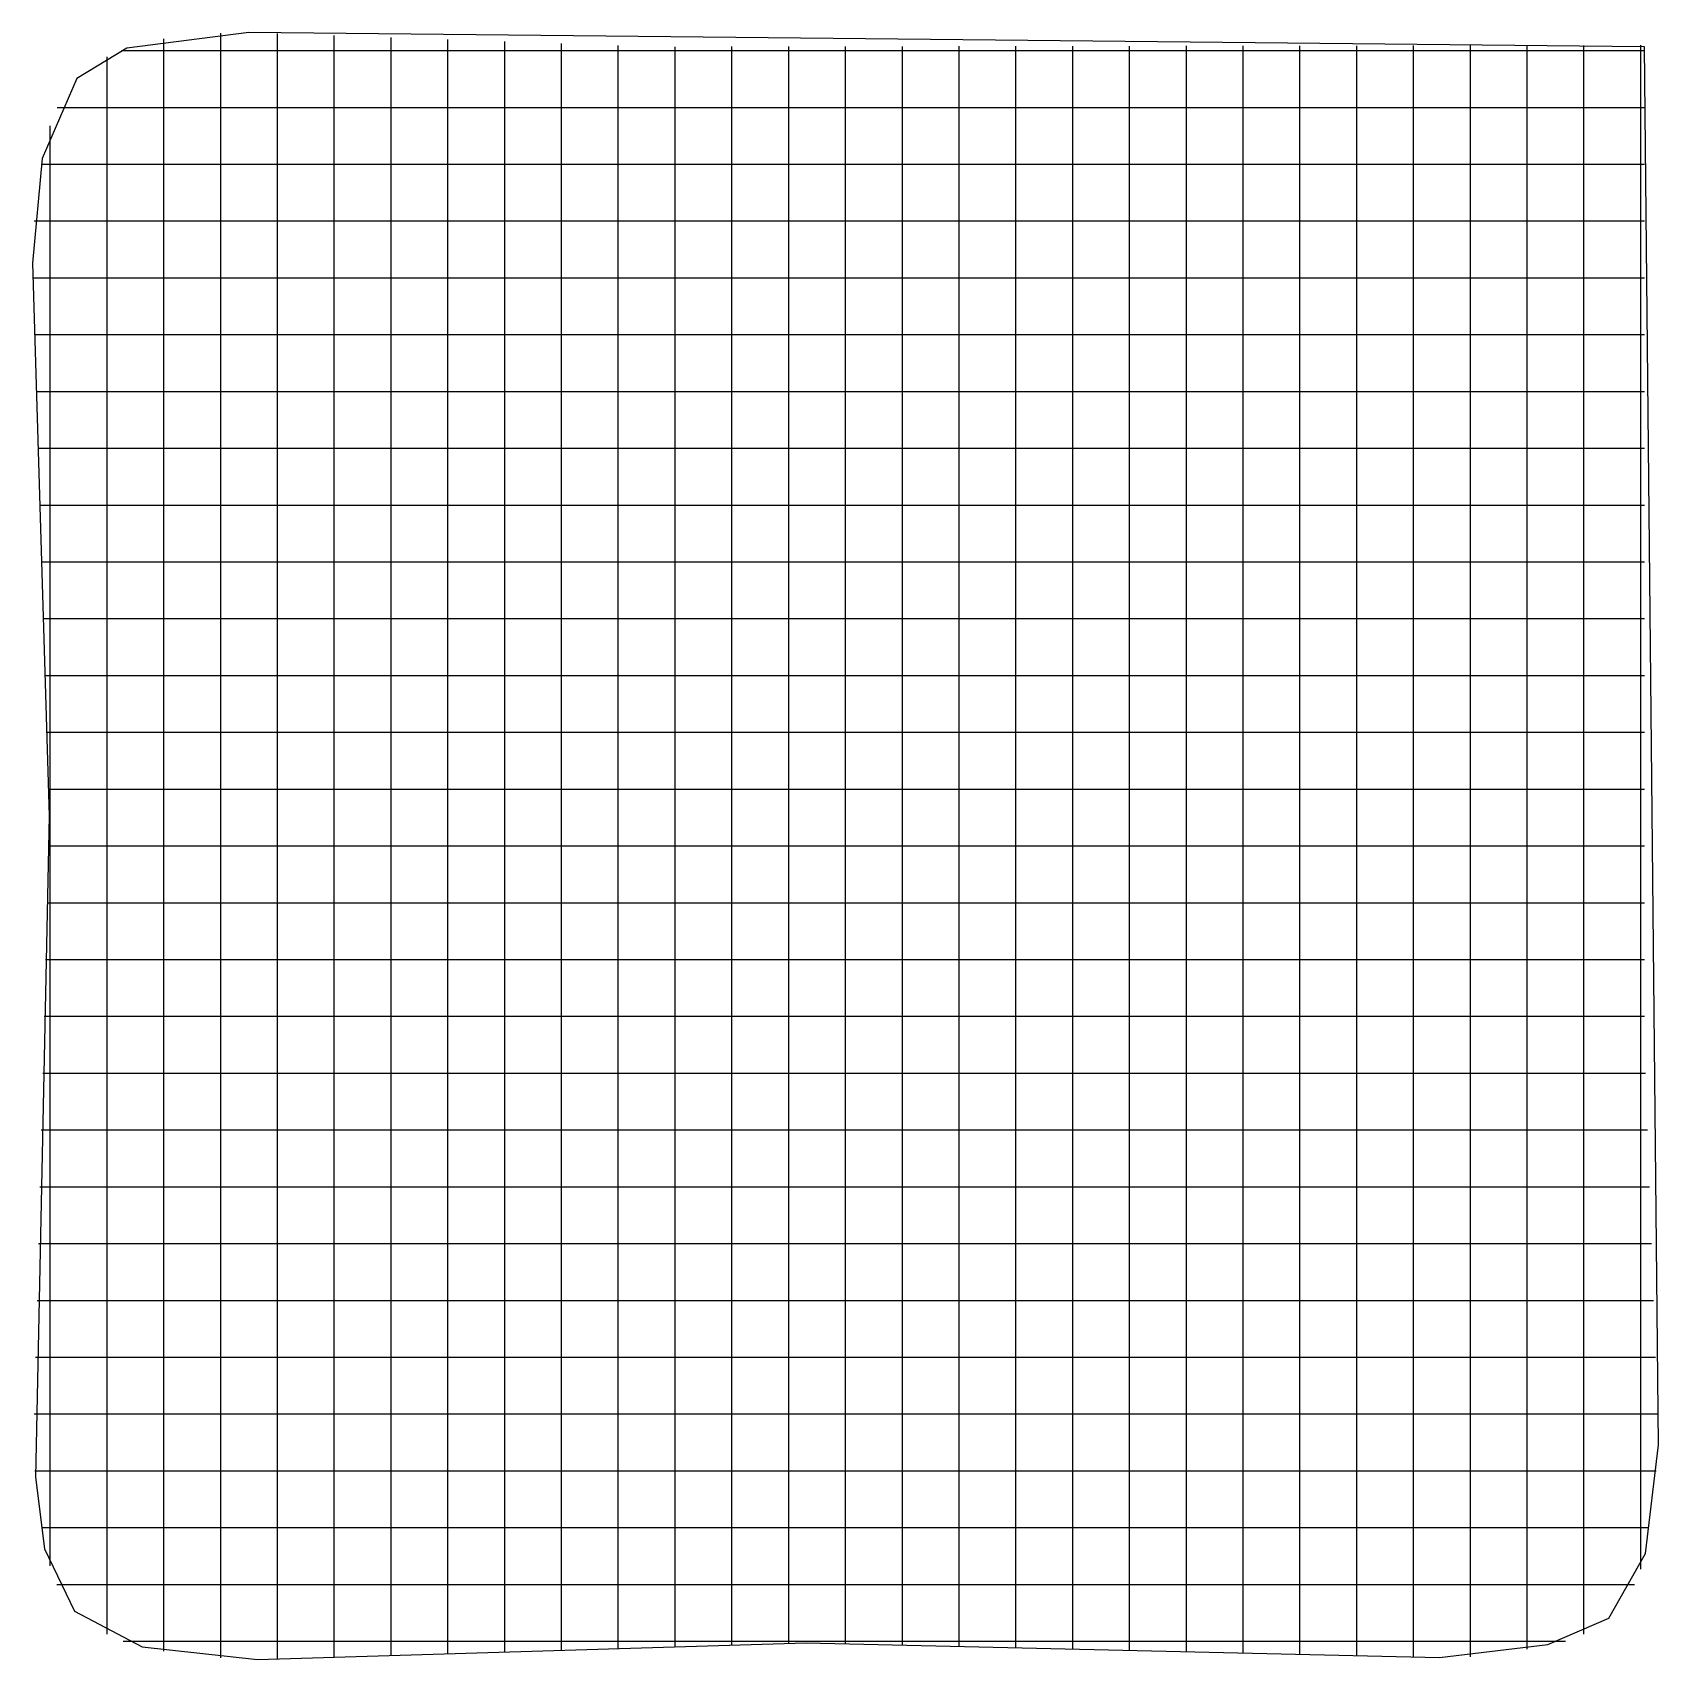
# Model space of a CAD drawing. Header units: metres. Extents: x 0.4 to 14.7, y 0.4 to 14.8.
import ezdxf

# ---------------------------------------------------------------- set-up
doc = ezdxf.new("R2010")
doc.units = ezdxf.units.M

msp = doc.modelspace()

# ---------------------------------------------------------------- linework, layer by layer
for p, q in [((1.593, 14.647), (1.593, 14.695)), ((1.593, 13.564), (1.593, 14.647)), ((2.093, 14.743), (2.093, 14.744)), ((2.093, 14.695), (2.093, 14.743)), ((2.093, 13.523), (2.093, 14.695)), ((2.593, 14.694), (2.593, 14.742)), ((2.593, 13.515), (2.593, 14.694)), ((3.093, 14.676), (3.093, 14.724)), ((3.093, 13.526), (3.093, 14.676)), ((3.593, 14.659), (3.593, 14.707)), ((3.593, 13.536), (3.593, 14.659)), ((4.093, 14.641), (4.093, 14.69)), ((4.093, 13.546), (4.093, 14.641)), ((4.593, 14.624), (4.593, 14.672)), ((4.593, 13.557), (4.593, 14.624)), ((5.093, 14.607), (5.093, 14.655)), ((5.093, 13.567), (5.093, 14.607)), ((5.593, 14.589), (5.593, 14.637)), ((6.093, 14.577), (6.093, 14.625)), ((6.593, 14.578), (6.593, 14.626)), ((7.093, 14.579), (7.093, 14.627)), ((7.593, 14.58), (7.593, 14.628)), ((8.093, 14.58), (8.093, 14.628)), ((8.593, 14.581), (8.593, 14.629)), ((9.093, 14.582), (9.093, 14.63)), ((9.593, 14.582), (9.593, 14.63)), ((10.093, 14.583), (10.093, 14.631)), ((10.593, 14.584), (10.593, 14.632)), ((11.093, 14.585), (11.093, 14.633)), ((11.593, 14.585), (11.593, 14.633)), ((12.093, 14.586), (12.093, 14.634)), ((12.593, 14.587), (12.593, 14.635)), ((13.093, 14.588), (13.093, 14.636)), ((13.593, 14.588), (13.593, 14.636)), ((14.093, 14.589), (14.093, 14.637)), ((14.593, 14.59), (14.593, 14.638)), ((1.093, 14.488), (1.093, 14.537)), ((1.093, 13.664), (1.093, 14.488)), ((1.221, 14.592), (1.269, 14.592)), ((1.221, 14.592), (1.269, 14.592)), ((1.269, 14.592), (1.693, 14.592)), ((1.693, 14.592), (1.945, 14.592)), ((1.945, 14.592), (2.186, 14.592)), ((2.186, 14.592), (3.445, 14.592)), ((3.445, 14.592), (3.493, 14.592)), ((3.493, 14.592), (3.745, 14.592)), ((3.745, 14.592), (3.986, 14.592)), ((3.986, 14.592), (5.245, 14.592)), ((5.245, 14.592), (5.293, 14.592)), ((5.293, 14.592), (5.545, 14.592)), ((5.545, 14.592), (5.681, 14.592)), ((5.593, 13.578), (5.593, 14.589)), ((5.681, 14.592), (5.73, 14.592)), ((5.73, 14.592), (6.988, 14.592)), ((6.093, 13.589), (6.093, 14.577)), ((6.593, 13.602), (6.593, 14.578)), ((6.988, 14.592), (7.23, 14.592)), ((7.093, 13.616), (7.093, 14.579)), ((7.23, 14.592), (7.481, 14.592)), ((7.481, 14.592), (7.53, 14.592)), ((7.53, 14.592), (8.788, 14.592)), ((7.593, 13.613), (7.593, 14.58)), ((8.093, 13.603), (8.093, 14.58)), ((8.593, 13.593), (8.593, 14.581)), ((8.788, 14.592), (9.03, 14.592)), ((9.03, 14.592), (9.281, 14.592)), ((9.093, 13.583), (9.093, 14.582)), ((9.281, 14.592), (9.33, 14.592)), ((9.33, 14.592), (10.588, 14.592)), ((9.593, 13.573), (9.593, 14.582)), ((10.093, 13.563), (10.093, 14.583)), ((10.588, 14.592), (10.83, 14.592)), ((10.593, 13.553), (10.593, 14.584)), ((10.83, 14.592), (11.081, 14.592)), ((11.081, 14.592), (11.13, 14.592)), ((11.093, 13.543), (11.093, 14.585)), ((11.13, 14.592), (12.388, 14.592)), ((11.593, 13.533), (11.593, 14.585)), ((12.093, 13.523), (12.093, 14.586)), ((12.388, 14.592), (12.63, 14.592)), ((12.593, 13.513), (12.593, 14.587)), ((12.63, 14.592), (12.881, 14.592)), ((12.881, 14.592), (12.93, 14.592)), ((12.93, 14.592), (14.188, 14.592)), ((13.093, 13.513), (13.093, 14.588)), ((13.593, 13.57), (13.593, 14.588)), ((14.093, 13.68), (14.093, 14.589)), ((14.188, 14.592), (14.374, 14.592)), ((14.374, 14.592), (14.626, 14.592)), ((14.593, 14.16), (14.593, 14.59)), ((0.654, 14.092), (0.702, 14.092)), ((0.654, 14.092), (0.702, 14.092)), ((0.702, 14.092), (1.601, 14.092)), ((1.601, 14.092), (1.843, 14.092)), ((1.843, 14.092), (2.095, 14.092)), ((2.095, 14.092), (2.143, 14.092)), ((2.143, 14.092), (3.401, 14.092)), ((3.401, 14.092), (3.643, 14.092)), ((3.643, 14.092), (3.895, 14.092)), ((3.895, 14.092), (3.943, 14.092)), ((3.943, 14.092), (5.201, 14.092)), ((5.201, 14.092), (5.443, 14.092)), ((5.443, 14.092), (5.695, 14.092)), ((5.695, 14.092), (5.743, 14.092)), ((5.743, 14.092), (7.001, 14.092)), ((7.001, 14.092), (7.243, 14.092)), ((7.243, 14.092), (7.495, 14.092)), ((7.495, 14.092), (7.543, 14.092)), ((7.543, 14.092), (8.801, 14.092)), ((8.801, 14.092), (9.043, 14.092)), ((9.043, 14.092), (9.295, 14.092)), ((9.295, 14.092), (9.343, 14.092)), ((9.343, 14.092), (10.601, 14.092)), ((10.601, 14.092), (10.843, 14.092)), ((10.843, 14.092), (11.095, 14.092)), ((11.095, 14.092), (11.143, 14.092)), ((11.143, 14.092), (12.401, 14.092)), ((12.401, 14.092), (12.643, 14.092)), ((12.643, 14.092), (12.895, 14.092)), ((12.895, 14.092), (12.943, 14.092)), ((12.943, 14.092), (14.201, 14.092)), ((14.201, 14.092), (14.374, 14.092)), ((14.374, 14.092), (14.626, 14.092)), ((14.593, 13.909), (14.593, 14.16)), ((0.593, 13.866), (0.593, 13.929)), ((14.593, 13.667), (14.593, 13.909)), ((0.593, 13.818), (0.593, 13.866)), ((0.593, 12.56), (0.593, 13.818)), ((1.093, 13.422), (1.093, 13.664)), ((7.093, 13.374), (7.093, 13.616)), ((7.593, 13.37), (7.593, 13.613)), ((14.093, 13.438), (14.093, 13.68)), ((14.593, 12.409), (14.593, 13.667)), ((0.511, 13.592), (0.559, 13.592)), ((0.511, 13.592), (0.559, 13.592)), ((0.559, 13.592), (1.578, 13.592)), ((1.578, 13.592), (1.82, 13.592)), ((1.593, 13.322), (1.593, 13.564)), ((1.82, 13.592), (2.072, 13.592)), ((2.072, 13.592), (2.12, 13.592)), ((2.093, 13.281), (2.093, 13.523)), ((2.12, 13.592), (3.378, 13.592)), ((2.593, 13.273), (2.593, 13.515)), ((3.093, 13.284), (3.093, 13.526)), ((3.378, 13.592), (3.62, 13.592)), ((3.593, 13.294), (3.593, 13.536)), ((3.62, 13.592), (3.872, 13.592)), ((3.872, 13.592), (3.92, 13.592)), ((3.92, 13.592), (5.178, 13.592)), ((4.093, 13.304), (4.093, 13.546)), ((4.593, 13.315), (4.593, 13.557)), ((5.093, 13.326), (5.093, 13.567)), ((5.178, 13.592), (5.42, 13.592)), ((5.42, 13.592), (5.672, 13.592)), ((5.593, 13.336), (5.593, 13.578)), ((5.672, 13.592), (5.72, 13.592)), ((5.72, 13.592), (6.978, 13.592)), ((6.093, 13.348), (6.093, 13.589)), ((6.593, 13.36), (6.593, 13.602)), ((6.978, 13.592), (7.22, 13.592)), ((7.22, 13.592), (7.472, 13.592)), ((7.472, 13.592), (7.52, 13.592)), ((7.52, 13.592), (8.778, 13.592)), ((8.093, 13.361), (8.093, 13.603)), ((8.593, 13.351), (8.593, 13.593)), ((8.778, 13.592), (9.02, 13.592)), ((9.02, 13.592), (9.272, 13.592)), ((9.093, 13.341), (9.093, 13.583)), ((9.272, 13.592), (9.32, 13.592)), ((9.32, 13.592), (10.578, 13.592)), ((9.593, 13.331), (9.593, 13.573)), ((10.093, 13.321), (10.093, 13.563)), ((10.578, 13.592), (10.82, 13.592)), ((10.593, 13.311), (10.593, 13.553)), ((10.82, 13.592), (11.072, 13.592)), ((11.072, 13.592), (11.12, 13.592)), ((11.093, 13.301), (11.093, 13.543)), ((11.12, 13.592), (12.378, 13.592)), ((11.593, 13.291), (11.593, 13.533)), ((12.093, 13.281), (12.093, 13.523)), ((12.378, 13.592), (12.62, 13.592)), ((12.593, 13.271), (12.593, 13.513)), ((12.62, 13.592), (12.872, 13.592)), ((12.872, 13.592), (12.92, 13.592)), ((12.92, 13.592), (14.178, 13.592)), ((13.093, 13.271), (13.093, 13.513)), ((13.593, 13.328), (13.593, 13.57)), ((14.178, 13.592), (14.374, 13.592)), ((14.374, 13.592), (14.626, 13.592)), ((1.093, 13.17), (1.093, 13.422)), ((1.593, 13.07), (1.593, 13.322)), ((5.093, 13.074), (5.093, 13.326)), ((5.593, 13.084), (5.593, 13.336)), ((6.093, 13.096), (6.093, 13.348)), ((6.593, 13.109), (6.593, 13.36)), ((7.093, 13.122), (7.093, 13.374)), ((7.593, 13.119), (7.593, 13.37)), ((8.093, 13.109), (8.093, 13.361)), ((8.593, 13.099), (8.593, 13.351)), ((9.093, 13.089), (9.093, 13.341)), ((9.593, 13.079), (9.593, 13.331)), ((10.093, 13.069), (10.093, 13.321)), ((13.593, 13.077), (13.593, 13.328)), ((14.093, 13.187), (14.093, 13.438)), ((2.093, 13.03), (2.093, 13.281)), ((2.593, 13.022), (2.593, 13.273)), ((3.093, 13.032), (3.093, 13.284)), ((3.593, 13.043), (3.593, 13.294)), ((4.093, 13.053), (4.093, 13.304)), ((4.593, 13.063), (4.593, 13.315)), ((10.593, 13.059), (10.593, 13.311)), ((11.093, 13.049), (11.093, 13.301)), ((11.593, 13.039), (11.593, 13.291)), ((12.093, 13.029), (12.093, 13.281)), ((12.593, 13.02), (12.593, 13.271)), ((13.093, 13.02), (13.093, 13.271)), ((14.093, 13.138), (14.093, 13.187)), ((0.451, 13.092), (0.499, 13.092)), ((0.451, 13.092), (0.499, 13.092)), ((0.499, 13.092), (1.569, 13.092)), ((1.093, 13.122), (1.093, 13.17)), ((1.093, 11.864), (1.093, 13.122)), ((1.569, 13.092), (1.811, 13.092)), ((1.593, 13.022), (1.593, 13.07)), ((1.811, 13.092), (2.062, 13.092)), ((2.062, 13.092), (2.111, 13.092)), ((2.093, 12.982), (2.093, 13.03)), ((2.111, 13.092), (3.369, 13.092)), ((3.093, 12.984), (3.093, 13.032)), ((3.369, 13.092), (3.611, 13.092)), ((3.593, 12.994), (3.593, 13.043)), ((3.611, 13.092), (3.862, 13.092)), ((3.862, 13.092), (3.911, 13.092)), ((3.911, 13.092), (5.169, 13.092)), ((4.093, 13.005), (4.093, 13.053)), ((4.593, 13.015), (4.593, 13.063)), ((5.093, 13.026), (5.093, 13.074)), ((5.169, 13.092), (5.411, 13.092)), ((5.411, 13.092), (5.662, 13.092)), ((5.593, 13.036), (5.593, 13.084)), ((5.593, 11.778), (5.593, 13.036)), ((5.662, 13.092), (5.711, 13.092)), ((5.711, 13.092), (6.969, 13.092)), ((6.093, 13.048), (6.093, 13.096)), ((6.093, 11.789), (6.093, 13.048)), ((6.593, 13.061), (6.593, 13.109)), ((6.593, 11.802), (6.593, 13.061)), ((6.969, 13.092), (7.211, 13.092)), ((7.093, 13.074), (7.093, 13.122)), ((7.093, 11.816), (7.093, 13.074)), ((7.211, 13.092), (7.462, 13.092)), ((7.462, 13.092), (7.511, 13.092)), ((7.511, 13.092), (8.769, 13.092)), ((7.593, 13.071), (7.593, 13.119)), ((7.593, 11.813), (7.593, 13.071)), ((8.093, 13.061), (8.093, 13.109)), ((8.093, 11.803), (8.093, 13.061)), ((8.593, 13.051), (8.593, 13.099)), ((8.593, 11.793), (8.593, 13.051)), ((8.769, 13.092), (9.011, 13.092)), ((9.011, 13.092), (9.262, 13.092)), ((9.093, 13.041), (9.093, 13.089)), ((9.093, 11.783), (9.093, 13.041)), ((9.262, 13.092), (9.311, 13.092)), ((9.311, 13.092), (10.569, 13.092)), ((9.593, 13.031), (9.593, 13.079)), ((9.593, 11.773), (9.593, 13.031)), ((10.093, 13.021), (10.093, 13.069)), ((10.569, 13.092), (10.811, 13.092)), ((10.593, 13.011), (10.593, 13.059)), ((10.811, 13.092), (11.062, 13.092)), ((11.062, 13.092), (11.111, 13.092)), ((11.093, 13.001), (11.093, 13.049)), ((11.111, 13.092), (12.369, 13.092)), ((11.593, 12.991), (11.593, 13.039)), ((12.369, 13.092), (12.611, 13.092)), ((12.611, 13.092), (12.862, 13.092)), ((12.862, 13.092), (12.911, 13.092)), ((12.911, 13.092), (14.169, 13.092)), ((13.593, 13.028), (13.593, 13.077)), ((14.093, 11.88), (14.093, 13.138)), ((14.169, 13.092), (14.374, 13.092)), ((14.374, 13.092), (14.626, 13.092)), ((1.593, 11.764), (1.593, 13.022)), ((2.093, 11.723), (2.093, 12.982)), ((2.593, 12.973), (2.593, 13.022)), ((2.593, 11.715), (2.593, 12.973)), ((3.093, 11.726), (3.093, 12.984)), ((3.593, 11.736), (3.593, 12.994)), ((4.093, 11.746), (4.093, 13.005)), ((4.593, 11.757), (4.593, 13.015)), ((5.093, 11.767), (5.093, 13.026)), ((10.093, 11.763), (10.093, 13.021)), ((10.593, 11.753), (10.593, 13.011)), ((11.093, 11.743), (11.093, 13.001)), ((11.593, 11.733), (11.593, 12.991)), ((12.093, 12.981), (12.093, 13.029)), ((12.093, 11.723), (12.093, 12.981)), ((12.593, 12.971), (12.593, 13.02)), ((12.593, 11.713), (12.593, 12.971)), ((13.093, 12.971), (13.093, 13.02)), ((13.093, 11.713), (13.093, 12.971)), ((13.593, 11.77), (13.593, 13.028)), ((0.438, 12.592), (0.486, 12.592)), ((0.438, 12.592), (0.486, 12.592)), ((0.486, 12.592), (1.567, 12.592)), ((0.593, 12.318), (0.593, 12.56)), ((1.567, 12.592), (1.809, 12.592)), ((1.809, 12.592), (2.06, 12.592)), ((2.06, 12.592), (2.109, 12.592)), ((2.109, 12.592), (3.367, 12.592)), ((3.367, 12.592), (3.609, 12.592)), ((3.609, 12.592), (3.86, 12.592)), ((3.86, 12.592), (3.909, 12.592)), ((3.909, 12.592), (5.167, 12.592)), ((5.167, 12.592), (5.409, 12.592)), ((5.409, 12.592), (5.66, 12.592)), ((5.66, 12.592), (5.709, 12.592)), ((5.709, 12.592), (6.967, 12.592)), ((6.967, 12.592), (7.209, 12.592)), ((7.209, 12.592), (7.46, 12.592)), ((7.46, 12.592), (7.509, 12.592)), ((7.509, 12.592), (8.767, 12.592)), ((8.767, 12.592), (9.009, 12.592)), ((9.009, 12.592), (9.26, 12.592)), ((9.26, 12.592), (9.309, 12.592)), ((9.309, 12.592), (10.567, 12.592)), ((10.567, 12.592), (10.809, 12.592)), ((10.809, 12.592), (11.06, 12.592)), ((11.06, 12.592), (11.109, 12.592)), ((11.109, 12.592), (12.367, 12.592)), ((12.367, 12.592), (12.609, 12.592)), ((12.609, 12.592), (12.86, 12.592)), ((12.86, 12.592), (12.909, 12.592)), ((12.909, 12.592), (14.167, 12.592)), ((14.167, 12.592), (14.374, 12.592)), ((14.374, 12.592), (14.626, 12.592)), ((0.593, 12.066), (0.593, 12.318)), ((14.593, 12.36), (14.593, 12.409)), ((14.593, 12.109), (14.593, 12.36)), ((0.453, 12.092), (0.501, 12.092)), ((0.453, 12.092), (0.501, 12.092)), ((0.501, 12.092), (1.569, 12.092)), ((0.593, 12.018), (0.593, 12.066)), ((1.569, 12.092), (1.811, 12.092)), ((1.811, 12.092), (2.063, 12.092)), ((2.063, 12.092), (2.111, 12.092)), ((2.111, 12.092), (3.369, 12.092)), ((3.369, 12.092), (3.611, 12.092)), ((3.611, 12.092), (3.863, 12.092)), ((3.863, 12.092), (3.911, 12.092)), ((3.911, 12.092), (5.169, 12.092)), ((5.169, 12.092), (5.411, 12.092)), ((5.411, 12.092), (5.663, 12.092)), ((5.663, 12.092), (5.711, 12.092)), ((5.711, 12.092), (6.969, 12.092)), ((6.969, 12.092), (7.211, 12.092)), ((7.211, 12.092), (7.463, 12.092)), ((7.463, 12.092), (7.511, 12.092)), ((7.511, 12.092), (8.769, 12.092)), ((8.769, 12.092), (9.011, 12.092)), ((9.011, 12.092), (9.263, 12.092)), ((9.263, 12.092), (9.311, 12.092)), ((9.311, 12.092), (10.569, 12.092)), ((10.569, 12.092), (10.811, 12.092)), ((10.811, 12.092), (11.063, 12.092)), ((11.063, 12.092), (11.111, 12.092)), ((11.111, 12.092), (12.369, 12.092)), ((12.369, 12.092), (12.611, 12.092)), ((12.611, 12.092), (12.863, 12.092)), ((12.863, 12.092), (12.911, 12.092)), ((12.911, 12.092), (14.169, 12.092)), ((14.169, 12.092), (14.374, 12.092)), ((14.374, 12.092), (14.626, 12.092)), ((14.593, 11.867), (14.593, 12.109)), ((0.593, 10.76), (0.593, 12.018)), ((1.093, 11.622), (1.093, 11.864)), ((1.593, 11.522), (1.593, 11.764)), ((4.093, 11.504), (4.093, 11.746)), ((4.593, 11.515), (4.593, 11.757)), ((5.093, 11.526), (5.093, 11.767)), ((5.593, 11.536), (5.593, 11.778)), ((6.093, 11.548), (6.093, 11.789)), ((6.593, 11.56), (6.593, 11.802)), ((7.093, 11.574), (7.093, 11.816)), ((7.593, 11.57), (7.593, 11.813)), ((8.093, 11.561), (8.093, 11.803)), ((8.593, 11.551), (8.593, 11.793)), ((9.093, 11.541), (9.093, 11.783)), ((9.593, 11.531), (9.593, 11.773)), ((10.093, 11.521), (10.093, 11.763)), ((10.593, 11.511), (10.593, 11.753)), ((11.093, 11.501), (11.093, 11.743)), ((13.593, 11.528), (13.593, 11.77)), ((14.093, 11.638), (14.093, 11.88)), ((14.593, 10.609), (14.593, 11.867)), ((1.093, 11.37), (1.093, 11.622)), ((2.093, 11.481), (2.093, 11.723)), ((2.593, 11.473), (2.593, 11.715)), ((3.093, 11.484), (3.093, 11.726)), ((3.593, 11.494), (3.593, 11.736)), ((11.593, 11.491), (11.593, 11.733)), ((12.093, 11.481), (12.093, 11.723)), ((12.593, 11.471), (12.593, 11.713)), ((13.093, 11.471), (13.093, 11.713)), ((14.093, 11.387), (14.093, 11.638)), ((0.468, 11.592), (0.516, 11.592)), ((0.468, 11.592), (0.516, 11.592)), ((0.516, 11.592), (1.571, 11.592)), ((1.571, 11.592), (1.813, 11.592)), ((1.593, 11.27), (1.593, 11.522)), ((1.813, 11.592), (2.065, 11.592)), ((2.065, 11.592), (2.113, 11.592)), ((2.093, 11.23), (2.093, 11.481)), ((2.113, 11.592), (3.371, 11.592)), ((2.593, 11.222), (2.593, 11.473)), ((3.093, 11.232), (3.093, 11.484)), ((3.371, 11.592), (3.613, 11.592)), ((3.593, 11.243), (3.593, 11.494)), ((3.613, 11.592), (3.865, 11.592)), ((3.865, 11.592), (3.913, 11.592)), ((3.913, 11.592), (5.171, 11.592)), ((4.093, 11.253), (4.093, 11.504)), ((4.593, 11.263), (4.593, 11.515)), ((5.093, 11.274), (5.093, 11.526)), ((5.171, 11.592), (5.413, 11.592)), ((5.413, 11.592), (5.665, 11.592)), ((5.593, 11.284), (5.593, 11.536)), ((5.665, 11.592), (5.713, 11.592)), ((5.713, 11.592), (6.971, 11.592)), ((6.093, 11.296), (6.093, 11.548)), ((6.593, 11.309), (6.593, 11.56)), ((6.971, 11.592), (7.213, 11.592)), ((7.093, 11.322), (7.093, 11.574)), ((7.213, 11.592), (7.465, 11.592)), ((7.465, 11.592), (7.513, 11.592)), ((7.513, 11.592), (8.771, 11.592)), ((7.593, 11.319), (7.593, 11.57)), ((8.093, 11.309), (8.093, 11.561)), ((8.593, 11.299), (8.593, 11.551)), ((8.771, 11.592), (9.013, 11.592)), ((9.013, 11.592), (9.265, 11.592)), ((9.093, 11.289), (9.093, 11.541)), ((9.265, 11.592), (9.313, 11.592)), ((9.313, 11.592), (10.571, 11.592)), ((9.593, 11.279), (9.593, 11.531)), ((10.093, 11.269), (10.093, 11.521)), ((10.571, 11.592), (10.813, 11.592)), ((10.593, 11.259), (10.593, 11.511)), ((10.813, 11.592), (11.065, 11.592)), ((11.065, 11.592), (11.113, 11.592)), ((11.093, 11.249), (11.093, 11.501)), ((11.113, 11.592), (12.371, 11.592)), ((11.593, 11.239), (11.593, 11.491)), ((12.093, 11.229), (12.093, 11.481)), ((12.371, 11.592), (12.613, 11.592)), ((12.593, 11.22), (12.593, 11.471)), ((12.613, 11.592), (12.865, 11.592)), ((12.865, 11.592), (12.913, 11.592)), ((12.913, 11.592), (14.171, 11.592)), ((13.093, 11.22), (13.093, 11.471)), ((13.593, 11.277), (13.593, 11.528)), ((14.171, 11.592), (14.374, 11.592)), ((14.374, 11.592), (14.626, 11.592)), ((1.093, 11.322), (1.093, 11.37)), ((1.093, 10.064), (1.093, 11.322)), ((7.093, 11.274), (7.093, 11.322)), ((7.593, 11.271), (7.593, 11.319)), ((14.093, 11.338), (14.093, 11.387)), ((14.093, 10.08), (14.093, 11.338)), ((1.593, 11.222), (1.593, 11.27)), ((1.593, 9.964), (1.593, 11.222)), ((2.093, 11.182), (2.093, 11.23)), ((2.093, 9.923), (2.093, 11.182)), ((2.593, 11.173), (2.593, 11.222)), ((2.593, 9.915), (2.593, 11.173)), ((3.093, 11.184), (3.093, 11.232)), ((3.093, 9.926), (3.093, 11.184)), ((3.593, 11.194), (3.593, 11.243)), ((3.593, 9.936), (3.593, 11.194)), ((4.093, 11.205), (4.093, 11.253)), ((4.093, 9.946), (4.093, 11.205)), ((4.593, 11.215), (4.593, 11.263)), ((4.593, 9.957), (4.593, 11.215)), ((5.093, 11.226), (5.093, 11.274)), ((5.093, 9.967), (5.093, 11.226)), ((5.593, 11.236), (5.593, 11.284)), ((5.593, 9.978), (5.593, 11.236)), ((6.093, 11.248), (6.093, 11.296)), ((6.093, 9.989), (6.093, 11.248)), ((6.593, 11.261), (6.593, 11.309)), ((6.593, 10.002), (6.593, 11.261)), ((7.093, 10.016), (7.093, 11.274)), ((7.593, 10.013), (7.593, 11.271)), ((8.093, 11.261), (8.093, 11.309)), ((8.093, 10.003), (8.093, 11.261)), ((8.593, 11.251), (8.593, 11.299)), ((8.593, 9.993), (8.593, 11.251)), ((9.093, 11.241), (9.093, 11.289)), ((9.093, 9.983), (9.093, 11.241)), ((9.593, 11.231), (9.593, 11.279)), ((9.593, 9.973), (9.593, 11.231)), ((10.093, 11.221), (10.093, 11.269)), ((10.093, 9.963), (10.093, 11.221)), ((10.593, 11.211), (10.593, 11.259)), ((10.593, 9.953), (10.593, 11.211)), ((11.093, 11.201), (11.093, 11.249)), ((11.093, 9.943), (11.093, 11.201)), ((11.593, 11.191), (11.593, 11.239)), ((11.593, 9.933), (11.593, 11.191)), ((12.093, 11.181), (12.093, 11.229)), ((12.093, 9.923), (12.093, 11.181)), ((12.593, 11.171), (12.593, 11.22)), ((12.593, 9.913), (12.593, 11.171)), ((13.093, 11.171), (13.093, 11.22)), ((13.093, 9.913), (13.093, 11.171)), ((13.593, 11.228), (13.593, 11.277)), ((13.593, 9.97), (13.593, 11.228)), ((0.484, 11.092), (0.532, 11.092)), ((0.484, 11.092), (0.532, 11.092)), ((0.532, 11.092), (1.574, 11.092)), ((1.574, 11.092), (1.816, 11.092)), ((1.816, 11.092), (2.068, 11.092)), ((2.068, 11.092), (2.116, 11.092)), ((2.116, 11.092), (3.374, 11.092)), ((3.374, 11.092), (3.616, 11.092)), ((3.616, 11.092), (3.868, 11.092)), ((3.868, 11.092), (3.916, 11.092)), ((3.916, 11.092), (5.174, 11.092)), ((5.174, 11.092), (5.416, 11.092)), ((5.416, 11.092), (5.668, 11.092)), ((5.668, 11.092), (5.716, 11.092)), ((5.716, 11.092), (6.974, 11.092)), ((6.974, 11.092), (7.216, 11.092)), ((7.216, 11.092), (7.468, 11.092)), ((7.468, 11.092), (7.516, 11.092)), ((7.516, 11.092), (8.774, 11.092)), ((8.774, 11.092), (9.016, 11.092)), ((9.016, 11.092), (9.268, 11.092)), ((9.268, 11.092), (9.316, 11.092)), ((9.316, 11.092), (10.574, 11.092)), ((10.574, 11.092), (10.816, 11.092)), ((10.816, 11.092), (11.068, 11.092)), ((11.068, 11.092), (11.116, 11.092)), ((11.116, 11.092), (12.374, 11.092)), ((12.374, 11.092), (12.616, 11.092)), ((12.616, 11.092), (12.868, 11.092)), ((12.868, 11.092), (12.916, 11.092)), ((12.916, 11.092), (14.174, 11.092)), ((14.174, 11.092), (14.374, 11.092)), ((14.374, 11.092), (14.626, 11.092)), ((0.593, 10.518), (0.593, 10.76)), ((14.593, 10.56), (14.593, 10.609)), ((0.499, 10.592), (0.547, 10.592)), ((0.499, 10.592), (0.547, 10.592)), ((0.547, 10.592), (1.576, 10.592)), ((0.593, 10.266), (0.593, 10.518)), ((1.576, 10.592), (1.818, 10.592)), ((1.818, 10.592), (2.07, 10.592)), ((2.07, 10.592), (2.118, 10.592)), ((2.118, 10.592), (3.376, 10.592)), ((3.376, 10.592), (3.618, 10.592)), ((3.618, 10.592), (3.87, 10.592)), ((3.87, 10.592), (3.918, 10.592)), ((3.918, 10.592), (5.176, 10.592)), ((5.176, 10.592), (5.418, 10.592)), ((5.418, 10.592), (5.67, 10.592)), ((5.67, 10.592), (5.718, 10.592)), ((5.718, 10.592), (6.976, 10.592)), ((6.976, 10.592), (7.218, 10.592)), ((7.218, 10.592), (7.47, 10.592)), ((7.47, 10.592), (7.518, 10.592)), ((7.518, 10.592), (8.776, 10.592)), ((8.776, 10.592), (9.018, 10.592)), ((9.018, 10.592), (9.27, 10.592)), ((9.27, 10.592), (9.318, 10.592)), ((9.318, 10.592), (10.576, 10.592)), ((10.576, 10.592), (10.818, 10.592)), ((10.818, 10.592), (11.07, 10.592)), ((11.07, 10.592), (11.118, 10.592)), ((11.118, 10.592), (12.376, 10.592)), ((12.376, 10.592), (12.618, 10.592)), ((12.618, 10.592), (12.87, 10.592)), ((12.87, 10.592), (12.918, 10.592)), ((12.918, 10.592), (14.176, 10.592)), ((14.176, 10.592), (14.374, 10.592)), ((14.374, 10.592), (14.626, 10.592)), ((14.593, 10.309), (14.593, 10.56)), ((0.593, 10.218), (0.593, 10.266)), ((0.593, 8.96), (0.593, 10.218)), ((14.593, 10.067), (14.593, 10.309)), ((0.514, 10.092), (0.562, 10.092)), ((0.514, 10.092), (0.562, 10.092)), ((0.562, 10.092), (1.579, 10.092)), ((1.093, 9.822), (1.093, 10.064)), ((1.579, 10.092), (1.821, 10.092)), ((1.821, 10.092), (2.072, 10.092)), ((2.072, 10.092), (2.121, 10.092)), ((2.121, 10.092), (3.379, 10.092)), ((3.379, 10.092), (3.621, 10.092)), ((3.621, 10.092), (3.872, 10.092)), ((3.872, 10.092), (3.921, 10.092)), ((3.921, 10.092), (5.179, 10.092)), ((5.179, 10.092), (5.421, 10.092)), ((5.421, 10.092), (5.672, 10.092)), ((5.672, 10.092), (5.721, 10.092)), ((5.721, 10.092), (6.979, 10.092)), ((6.979, 10.092), (7.221, 10.092)), ((7.221, 10.092), (7.472, 10.092)), ((7.472, 10.092), (7.521, 10.092)), ((7.521, 10.092), (8.779, 10.092)), ((8.779, 10.092), (9.021, 10.092)), ((9.021, 10.092), (9.272, 10.092)), ((9.272, 10.092), (9.321, 10.092)), ((9.321, 10.092), (10.579, 10.092)), ((10.579, 10.092), (10.821, 10.092)), ((10.821, 10.092), (11.072, 10.092)), ((11.072, 10.092), (11.121, 10.092)), ((11.121, 10.092), (12.379, 10.092)), ((12.379, 10.092), (12.621, 10.092)), ((12.621, 10.092), (12.872, 10.092)), ((12.872, 10.092), (12.921, 10.092)), ((12.921, 10.092), (14.179, 10.092)), ((14.093, 9.838), (14.093, 10.08)), ((14.179, 10.092), (14.374, 10.092)), ((14.374, 10.092), (14.626, 10.092)), ((14.593, 8.809), (14.593, 10.067)), ((1.593, 9.722), (1.593, 9.964)), ((2.093, 9.681), (2.093, 9.923)), ((2.593, 9.673), (2.593, 9.915)), ((3.093, 9.684), (3.093, 9.926)), ((3.593, 9.694), (3.593, 9.936)), ((4.093, 9.704), (4.093, 9.946)), ((4.593, 9.715), (4.593, 9.957)), ((5.093, 9.726), (5.093, 9.967)), ((5.593, 9.736), (5.593, 9.978)), ((6.093, 9.748), (6.093, 9.989)), ((6.593, 9.76), (6.593, 10.002)), ((7.093, 9.774), (7.093, 10.016)), ((7.593, 9.77), (7.593, 10.013)), ((8.093, 9.761), (8.093, 10.003)), ((8.593, 9.751), (8.593, 9.993)), ((9.093, 9.741), (9.093, 9.983)), ((9.593, 9.731), (9.593, 9.973)), ((10.093, 9.721), (10.093, 9.963)), ((10.593, 9.711), (10.593, 9.953)), ((11.093, 9.701), (11.093, 9.943)), ((11.593, 9.691), (11.593, 9.933)), ((12.093, 9.681), (12.093, 9.923)), ((12.593, 9.671), (12.593, 9.913)), ((13.093, 9.671), (13.093, 9.913)), ((13.593, 9.728), (13.593, 9.97)), ((1.093, 9.57), (1.093, 9.822)), ((6.093, 9.496), (6.093, 9.748)), ((6.593, 9.509), (6.593, 9.76)), ((7.093, 9.522), (7.093, 9.774)), ((7.593, 9.519), (7.593, 9.77)), ((8.093, 9.509), (8.093, 9.761)), ((8.593, 9.499), (8.593, 9.751)), ((9.093, 9.489), (9.093, 9.741)), ((14.093, 9.587), (14.093, 9.838)), ((1.593, 9.47), (1.593, 9.722)), ((2.093, 9.43), (2.093, 9.681)), ((2.593, 9.422), (2.593, 9.673)), ((3.093, 9.432), (3.093, 9.684)), ((3.593, 9.443), (3.593, 9.694)), ((4.093, 9.453), (4.093, 9.704)), ((4.593, 9.463), (4.593, 9.715)), ((5.093, 9.474), (5.093, 9.726)), ((5.593, 9.484), (5.593, 9.736)), ((9.593, 9.479), (9.593, 9.731)), ((10.093, 9.469), (10.093, 9.721)), ((10.593, 9.459), (10.593, 9.711)), ((11.093, 9.449), (11.093, 9.701)), ((11.593, 9.439), (11.593, 9.691)), ((12.093, 9.429), (12.093, 9.681)), ((12.593, 9.42), (12.593, 9.671)), ((13.093, 9.42), (13.093, 9.671)), ((13.593, 9.477), (13.593, 9.728)), ((0.529, 9.592), (0.577, 9.592)), ((0.529, 9.592), (0.577, 9.592)), ((0.577, 9.592), (1.581, 9.592)), ((1.093, 9.522), (1.093, 9.57)), ((1.093, 8.264), (1.093, 9.522)), ((1.581, 9.592), (1.823, 9.592)), ((1.593, 9.422), (1.593, 9.47)), ((1.823, 9.592), (2.075, 9.592)), ((2.075, 9.592), (2.123, 9.592)), ((2.123, 9.592), (3.381, 9.592)), ((3.381, 9.592), (3.623, 9.592)), ((3.623, 9.592), (3.875, 9.592)), ((3.875, 9.592), (3.923, 9.592)), ((3.923, 9.592), (5.181, 9.592)), ((4.093, 9.405), (4.093, 9.453)), ((4.593, 9.415), (4.593, 9.463)), ((5.093, 9.426), (5.093, 9.474)), ((5.181, 9.592), (5.423, 9.592)), ((5.423, 9.592), (5.675, 9.592)), ((5.593, 9.436), (5.593, 9.484)), ((5.675, 9.592), (5.723, 9.592)), ((5.723, 9.592), (6.981, 9.592)), ((6.093, 9.448), (6.093, 9.496)), ((6.593, 9.461), (6.593, 9.509)), ((6.593, 8.202), (6.593, 9.461)), ((6.981, 9.592), (7.223, 9.592)), ((7.093, 9.474), (7.093, 9.522)), ((7.093, 8.216), (7.093, 9.474)), ((7.223, 9.592), (7.475, 9.592)), ((7.475, 9.592), (7.523, 9.592)), ((7.523, 9.592), (8.781, 9.592)), ((7.593, 9.471), (7.593, 9.519)), ((7.593, 8.213), (7.593, 9.471)), ((8.093, 9.461), (8.093, 9.509)), ((8.093, 8.203), (8.093, 9.461)), ((8.593, 9.451), (8.593, 9.499)), ((8.593, 8.193), (8.593, 9.451)), ((8.781, 9.592), (9.023, 9.592)), ((9.023, 9.592), (9.275, 9.592)), ((9.093, 9.441), (9.093, 9.489)), ((9.275, 9.592), (9.323, 9.592)), ((9.323, 9.592), (10.581, 9.592)), ((9.593, 9.431), (9.593, 9.479)), ((10.093, 9.421), (10.093, 9.469)), ((10.581, 9.592), (10.823, 9.592)), ((10.593, 9.411), (10.593, 9.459)), ((10.823, 9.592), (11.075, 9.592)), ((11.075, 9.592), (11.123, 9.592)), ((11.123, 9.592), (12.381, 9.592)), ((12.381, 9.592), (12.623, 9.592)), ((12.623, 9.592), (12.875, 9.592)), ((12.875, 9.592), (12.923, 9.592)), ((12.923, 9.592), (14.181, 9.592)), ((13.593, 9.428), (13.593, 9.477)), ((14.093, 9.538), (14.093, 9.587)), ((14.093, 8.28), (14.093, 9.538)), ((14.181, 9.592), (14.374, 9.592)), ((14.374, 9.592), (14.626, 9.592)), ((1.593, 8.164), (1.593, 9.422)), ((2.093, 9.382), (2.093, 9.43)), ((2.093, 8.123), (2.093, 9.382)), ((2.593, 9.373), (2.593, 9.422)), ((2.593, 8.115), (2.593, 9.373)), ((3.093, 9.384), (3.093, 9.432)), ((3.093, 8.126), (3.093, 9.384)), ((3.593, 9.394), (3.593, 9.443)), ((3.593, 8.136), (3.593, 9.394)), ((4.093, 8.146), (4.093, 9.405)), ((4.593, 8.157), (4.593, 9.415)), ((5.093, 8.167), (5.093, 9.426)), ((5.593, 8.178), (5.593, 9.436)), ((6.093, 8.189), (6.093, 9.448)), ((9.093, 8.183), (9.093, 9.441)), ((9.593, 8.173), (9.593, 9.431)), ((10.093, 8.163), (10.093, 9.421)), ((10.593, 8.153), (10.593, 9.411)), ((11.093, 9.401), (11.093, 9.449)), ((11.093, 8.143), (11.093, 9.401)), ((11.593, 9.391), (11.593, 9.439)), ((11.593, 8.133), (11.593, 9.391)), ((12.093, 9.381), (12.093, 9.429)), ((12.093, 8.123), (12.093, 9.381)), ((12.593, 9.371), (12.593, 9.42)), ((12.593, 8.113), (12.593, 9.371)), ((13.093, 9.371), (13.093, 9.42)), ((13.093, 8.113), (13.093, 9.371)), ((13.593, 8.17), (13.593, 9.428)), ((0.545, 9.092), (0.593, 9.092)), ((0.545, 9.092), (0.593, 9.092)), ((0.593, 9.092), (1.584, 9.092)), ((1.584, 9.092), (1.826, 9.092)), ((1.826, 9.092), (2.077, 9.092)), ((2.077, 9.092), (2.126, 9.092)), ((2.126, 9.092), (3.384, 9.092)), ((3.384, 9.092), (3.626, 9.092)), ((3.626, 9.092), (3.877, 9.092)), ((3.877, 9.092), (3.926, 9.092)), ((3.926, 9.092), (5.184, 9.092)), ((5.184, 9.092), (5.426, 9.092)), ((5.426, 9.092), (5.677, 9.092)), ((5.677, 9.092), (5.726, 9.092)), ((5.726, 9.092), (6.984, 9.092)), ((6.984, 9.092), (7.226, 9.092)), ((7.226, 9.092), (7.477, 9.092)), ((7.477, 9.092), (7.526, 9.092)), ((7.526, 9.092), (8.784, 9.092)), ((8.784, 9.092), (9.026, 9.092)), ((9.026, 9.092), (9.277, 9.092)), ((9.277, 9.092), (9.326, 9.092)), ((9.326, 9.092), (10.584, 9.092)), ((10.584, 9.092), (10.826, 9.092)), ((10.826, 9.092), (11.077, 9.092)), ((11.077, 9.092), (11.126, 9.092)), ((11.126, 9.092), (12.384, 9.092)), ((12.384, 9.092), (12.626, 9.092)), ((12.626, 9.092), (12.877, 9.092)), ((12.877, 9.092), (12.926, 9.092)), ((12.926, 9.092), (14.184, 9.092)), ((14.184, 9.092), (14.374, 9.092)), ((14.374, 9.092), (14.626, 9.092)), ((0.593, 8.718), (0.593, 8.96)), ((14.593, 8.76), (14.593, 8.809)), ((14.593, 8.509), (14.593, 8.76)), ((0.56, 8.592), (0.608, 8.592)), ((0.56, 8.592), (0.608, 8.592)), ((0.593, 8.466), (0.593, 8.718)), ((0.608, 8.592), (1.586, 8.592)), ((1.586, 8.592), (1.828, 8.592)), ((1.828, 8.592), (2.08, 8.592)), ((2.08, 8.592), (2.128, 8.592)), ((2.128, 8.592), (3.386, 8.592)), ((3.386, 8.592), (3.628, 8.592)), ((3.628, 8.592), (3.88, 8.592)), ((3.88, 8.592), (3.928, 8.592)), ((3.928, 8.592), (5.186, 8.592)), ((5.186, 8.592), (5.428, 8.592)), ((5.428, 8.592), (5.68, 8.592)), ((5.68, 8.592), (5.728, 8.592)), ((5.728, 8.592), (6.986, 8.592)), ((6.986, 8.592), (7.228, 8.592)), ((7.228, 8.592), (7.48, 8.592)), ((7.48, 8.592), (7.528, 8.592)), ((7.528, 8.592), (8.786, 8.592)), ((8.786, 8.592), (9.028, 8.592)), ((9.028, 8.592), (9.28, 8.592)), ((9.28, 8.592), (9.328, 8.592)), ((9.328, 8.592), (10.586, 8.592)), ((10.586, 8.592), (10.828, 8.592)), ((10.828, 8.592), (11.08, 8.592)), ((11.08, 8.592), (11.128, 8.592)), ((11.128, 8.592), (12.386, 8.592)), ((12.386, 8.592), (12.628, 8.592)), ((12.628, 8.592), (12.88, 8.592)), ((12.88, 8.592), (12.928, 8.592)), ((12.928, 8.592), (14.186, 8.592)), ((14.186, 8.592), (14.374, 8.592)), ((14.374, 8.592), (14.626, 8.592)), ((0.593, 8.418), (0.593, 8.466)), ((14.593, 8.267), (14.593, 8.509)), ((0.593, 7.16), (0.593, 8.418)), ((1.093, 8.022), (1.093, 8.264)), ((1.593, 7.922), (1.593, 8.164)), ((5.093, 7.926), (5.093, 8.167)), ((5.593, 7.936), (5.593, 8.178)), ((6.093, 7.948), (6.093, 8.189)), ((6.593, 7.96), (6.593, 8.202)), ((7.093, 7.974), (7.093, 8.216)), ((7.593, 7.97), (7.593, 8.213)), ((8.093, 7.961), (8.093, 8.203)), ((8.593, 7.951), (8.593, 8.193)), ((9.093, 7.941), (9.093, 8.183)), ((9.593, 7.931), (9.593, 8.173)), ((10.093, 7.921), (10.093, 8.163)), ((13.593, 7.928), (13.593, 8.17)), ((14.093, 8.038), (14.093, 8.28)), ((14.593, 7.009), (14.593, 8.267)), ((0.575, 8.092), (0.623, 8.092)), ((0.575, 8.092), (0.623, 8.092)), ((0.623, 8.092), (1.589, 8.092)), ((1.093, 7.77), (1.093, 8.022)), ((1.589, 8.092), (1.831, 8.092)), ((1.831, 8.092), (2.082, 8.092)), ((2.082, 8.092), (2.131, 8.092)), ((2.093, 7.881), (2.093, 8.123)), ((2.131, 8.092), (3.389, 8.092)), ((2.593, 7.873), (2.593, 8.115)), ((3.093, 7.884), (3.093, 8.126)), ((3.389, 8.092), (3.631, 8.092)), ((3.593, 7.894), (3.593, 8.136)), ((3.631, 8.092), (3.882, 8.092)), ((3.882, 8.092), (3.931, 8.092)), ((3.931, 8.092), (5.189, 8.092)), ((4.093, 7.904), (4.093, 8.146)), ((4.593, 7.915), (4.593, 8.157)), ((5.189, 8.092), (5.431, 8.092)), ((5.431, 8.092), (5.682, 8.092)), ((5.682, 8.092), (5.731, 8.092)), ((5.731, 8.092), (6.989, 8.092)), ((6.989, 8.092), (7.231, 8.092)), ((7.231, 8.092), (7.482, 8.092)), ((7.482, 8.092), (7.531, 8.092)), ((7.531, 8.092), (8.789, 8.092)), ((8.789, 8.092), (9.031, 8.092)), ((9.031, 8.092), (9.282, 8.092)), ((9.282, 8.092), (9.331, 8.092)), ((9.331, 8.092), (10.589, 8.092)), ((10.589, 8.092), (10.831, 8.092)), ((10.593, 7.911), (10.593, 8.153)), ((10.831, 8.092), (11.082, 8.092)), ((11.082, 8.092), (11.131, 8.092)), ((11.093, 7.901), (11.093, 8.143)), ((11.131, 8.092), (12.389, 8.092)), ((11.593, 7.891), (11.593, 8.133)), ((12.093, 7.881), (12.093, 8.123)), ((12.389, 8.092), (12.631, 8.092)), ((12.593, 7.871), (12.593, 8.113)), ((12.631, 8.092), (12.882, 8.092)), ((12.882, 8.092), (12.931, 8.092)), ((12.931, 8.092), (14.189, 8.092)), ((13.093, 7.871), (13.093, 8.113)), ((14.093, 7.787), (14.093, 8.038)), ((14.189, 8.092), (14.374, 8.092)), ((14.374, 8.092), (14.626, 8.092)), ((1.593, 7.67), (1.593, 7.922)), ((2.093, 7.63), (2.093, 7.881)), ((3.093, 7.632), (3.093, 7.884)), ((3.593, 7.643), (3.593, 7.894)), ((4.093, 7.653), (4.093, 7.904)), ((4.593, 7.663), (4.593, 7.915)), ((5.093, 7.674), (5.093, 7.926)), ((5.593, 7.684), (5.593, 7.936)), ((6.093, 7.696), (6.093, 7.948)), ((6.593, 7.709), (6.593, 7.96)), ((7.093, 7.722), (7.093, 7.974)), ((7.593, 7.719), (7.593, 7.97)), ((8.093, 7.709), (8.093, 7.961)), ((8.593, 7.699), (8.593, 7.951)), ((9.093, 7.689), (9.093, 7.941)), ((9.593, 7.679), (9.593, 7.931)), ((10.093, 7.669), (10.093, 7.921)), ((10.593, 7.659), (10.593, 7.911)), ((11.093, 7.649), (11.093, 7.901)), ((11.593, 7.639), (11.593, 7.891)), ((12.093, 7.629), (12.093, 7.881)), ((13.593, 7.677), (13.593, 7.928)), ((1.093, 7.722), (1.093, 7.77)), ((2.593, 7.622), (2.593, 7.873)), ((12.593, 7.62), (12.593, 7.871)), ((13.093, 7.62), (13.093, 7.871)), ((14.093, 7.738), (14.093, 7.787)), ((14.093, 6.48), (14.093, 7.738)), ((0.576, 7.592), (0.624, 7.592)), ((0.576, 7.592), (0.624, 7.592)), ((0.624, 7.592), (1.589, 7.592)), ((1.093, 6.464), (1.093, 7.722)), ((1.589, 7.592), (1.831, 7.592)), ((1.593, 7.622), (1.593, 7.67)), ((1.593, 6.364), (1.593, 7.622)), ((1.831, 7.592), (2.083, 7.592)), ((2.083, 7.592), (2.131, 7.592)), ((2.093, 7.582), (2.093, 7.63)), ((2.131, 7.592), (3.389, 7.592)), ((2.593, 7.573), (2.593, 7.622)), ((3.093, 7.584), (3.093, 7.632)), ((3.389, 7.592), (3.631, 7.592)), ((3.593, 7.594), (3.593, 7.643)), ((3.593, 6.336), (3.593, 7.594)), ((3.631, 7.592), (3.883, 7.592)), ((3.883, 7.592), (3.931, 7.592)), ((3.931, 7.592), (5.189, 7.592)), ((4.093, 7.605), (4.093, 7.653)), ((4.093, 6.346), (4.093, 7.605)), ((4.593, 7.615), (4.593, 7.663)), ((4.593, 6.357), (4.593, 7.615)), ((5.093, 7.626), (5.093, 7.674)), ((5.093, 6.367), (5.093, 7.626)), ((5.189, 7.592), (5.431, 7.592)), ((5.431, 7.592), (5.683, 7.592)), ((5.593, 7.636), (5.593, 7.684)), ((5.593, 6.378), (5.593, 7.636)), ((5.683, 7.592), (5.731, 7.592)), ((5.731, 7.592), (6.989, 7.592)), ((6.093, 7.648), (6.093, 7.696)), ((6.093, 6.389), (6.093, 7.648)), ((6.593, 7.661), (6.593, 7.709)), ((6.593, 6.402), (6.593, 7.661)), ((6.989, 7.592), (7.231, 7.592)), ((7.093, 7.674), (7.093, 7.722)), ((7.093, 6.416), (7.093, 7.674)), ((7.231, 7.592), (7.483, 7.592)), ((7.483, 7.592), (7.531, 7.592)), ((7.531, 7.592), (8.789, 7.592)), ((7.593, 7.671), (7.593, 7.719)), ((7.593, 6.413), (7.593, 7.671)), ((8.093, 7.661), (8.093, 7.709)), ((8.093, 6.403), (8.093, 7.661)), ((8.593, 7.651), (8.593, 7.699)), ((8.593, 6.393), (8.593, 7.651)), ((8.789, 7.592), (9.031, 7.592)), ((9.031, 7.592), (9.283, 7.592)), ((9.093, 7.641), (9.093, 7.689)), ((9.093, 6.383), (9.093, 7.641)), ((9.283, 7.592), (9.331, 7.592)), ((9.331, 7.592), (10.589, 7.592)), ((9.593, 7.631), (9.593, 7.679)), ((9.593, 6.373), (9.593, 7.631)), ((10.093, 7.621), (10.093, 7.669)), ((10.093, 6.363), (10.093, 7.621)), ((10.589, 7.592), (10.831, 7.592)), ((10.593, 7.611), (10.593, 7.659)), ((10.593, 6.353), (10.593, 7.611)), ((10.831, 7.592), (11.083, 7.592)), ((11.083, 7.592), (11.131, 7.592)), ((11.093, 7.601), (11.093, 7.649)), ((11.093, 6.343), (11.093, 7.601)), ((11.131, 7.592), (12.389, 7.592)), ((11.593, 7.591), (11.593, 7.639)), ((11.593, 6.333), (11.593, 7.591)), ((12.093, 7.581), (12.093, 7.629)), ((12.389, 7.592), (12.631, 7.592)), ((12.593, 7.571), (12.593, 7.62)), ((12.631, 7.592), (12.883, 7.592)), ((12.883, 7.592), (12.931, 7.592)), ((12.931, 7.592), (14.189, 7.592)), ((13.093, 7.571), (13.093, 7.62)), ((13.593, 7.628), (13.593, 7.677)), ((13.593, 6.37), (13.593, 7.628)), ((14.189, 7.592), (14.374, 7.592)), ((14.374, 7.592), (14.626, 7.592)), ((2.093, 6.323), (2.093, 7.582)), ((2.593, 6.315), (2.593, 7.573)), ((3.093, 6.326), (3.093, 7.584)), ((12.093, 6.323), (12.093, 7.581)), ((12.593, 6.313), (12.593, 7.571)), ((13.093, 6.313), (13.093, 7.571)), ((0.593, 6.918), (0.593, 7.16)), ((0.564, 7.092), (0.612, 7.092)), ((0.564, 7.092), (0.612, 7.092)), ((0.612, 7.092), (1.587, 7.092)), ((1.587, 7.092), (1.829, 7.092)), ((1.829, 7.092), (2.081, 7.092)), ((2.081, 7.092), (2.129, 7.092)), ((2.129, 7.092), (3.387, 7.092)), ((3.387, 7.092), (3.629, 7.092)), ((3.629, 7.092), (3.881, 7.092)), ((3.881, 7.092), (3.929, 7.092)), ((3.929, 7.092), (5.187, 7.092)), ((5.187, 7.092), (5.429, 7.092)), ((5.429, 7.092), (5.681, 7.092)), ((5.681, 7.092), (5.729, 7.092)), ((5.729, 7.092), (6.987, 7.092)), ((6.987, 7.092), (7.229, 7.092)), ((7.229, 7.092), (7.481, 7.092)), ((7.481, 7.092), (7.529, 7.092)), ((7.529, 7.092), (8.787, 7.092)), ((8.787, 7.092), (9.029, 7.092)), ((9.029, 7.092), (9.281, 7.092)), ((9.281, 7.092), (9.329, 7.092)), ((9.329, 7.092), (10.587, 7.092)), ((10.587, 7.092), (10.829, 7.092)), ((10.829, 7.092), (11.081, 7.092)), ((11.081, 7.092), (11.129, 7.092)), ((11.129, 7.092), (12.387, 7.092)), ((12.387, 7.092), (12.629, 7.092)), ((12.629, 7.092), (12.881, 7.092)), ((12.881, 7.092), (12.929, 7.092)), ((12.929, 7.092), (14.187, 7.092)), ((14.187, 7.092), (14.374, 7.092)), ((14.374, 7.092), (14.626, 7.092)), ((0.593, 6.666), (0.593, 6.918)), ((14.593, 6.96), (14.593, 7.009)), ((14.593, 6.709), (14.593, 6.96)), ((0.551, 6.592), (0.599, 6.592)), ((0.551, 6.592), (0.599, 6.592)), ((0.593, 6.618), (0.593, 6.666)), ((0.593, 5.36), (0.593, 6.618)), ((0.599, 6.592), (1.585, 6.592)), ((1.585, 6.592), (1.827, 6.592)), ((1.827, 6.592), (2.078, 6.592)), ((2.078, 6.592), (2.127, 6.592)), ((2.127, 6.592), (3.385, 6.592)), ((3.385, 6.592), (3.627, 6.592)), ((3.627, 6.592), (3.878, 6.592)), ((3.878, 6.592), (3.927, 6.592)), ((3.927, 6.592), (5.185, 6.592)), ((5.185, 6.592), (5.427, 6.592)), ((5.427, 6.592), (5.678, 6.592)), ((5.678, 6.592), (5.727, 6.592)), ((5.727, 6.592), (6.985, 6.592)), ((6.985, 6.592), (7.227, 6.592)), ((7.227, 6.592), (7.478, 6.592)), ((7.478, 6.592), (7.527, 6.592)), ((7.527, 6.592), (8.785, 6.592)), ((8.785, 6.592), (9.027, 6.592)), ((9.027, 6.592), (9.278, 6.592)), ((9.278, 6.592), (9.327, 6.592)), ((9.327, 6.592), (10.585, 6.592)), ((10.585, 6.592), (10.827, 6.592)), ((10.827, 6.592), (11.078, 6.592)), ((11.078, 6.592), (11.127, 6.592)), ((11.127, 6.592), (12.385, 6.592)), ((12.385, 6.592), (12.627, 6.592)), ((12.627, 6.592), (12.878, 6.592)), ((12.878, 6.592), (12.927, 6.592)), ((12.927, 6.592), (14.185, 6.592)), ((14.185, 6.592), (14.374, 6.592)), ((14.374, 6.592), (14.626, 6.592)), ((14.593, 6.467), (14.593, 6.709)), ((1.093, 6.222), (1.093, 6.464)), ((14.093, 6.238), (14.093, 6.48)), ((14.593, 5.209), (14.593, 6.467)), ((1.593, 6.122), (1.593, 6.364)), ((2.093, 6.081), (2.093, 6.323)), ((2.593, 6.073), (2.593, 6.315)), ((3.093, 6.084), (3.093, 6.326)), ((3.593, 6.094), (3.593, 6.336)), ((4.093, 6.104), (4.093, 6.346)), ((4.593, 6.115), (4.593, 6.357)), ((5.093, 6.126), (5.093, 6.367)), ((5.593, 6.136), (5.593, 6.378)), ((6.093, 6.148), (6.093, 6.389)), ((6.593, 6.16), (6.593, 6.402)), ((7.093, 6.174), (7.093, 6.416)), ((7.593, 6.17), (7.593, 6.413)), ((8.093, 6.161), (8.093, 6.403)), ((8.593, 6.151), (8.593, 6.393)), ((9.093, 6.141), (9.093, 6.383)), ((9.593, 6.131), (9.593, 6.373)), ((10.093, 6.121), (10.093, 6.363)), ((10.593, 6.111), (10.593, 6.353)), ((11.093, 6.101), (11.093, 6.343)), ((11.593, 6.091), (11.593, 6.333)), ((12.093, 6.081), (12.093, 6.323)), ((12.593, 6.071), (12.593, 6.313)), ((13.093, 6.071), (13.093, 6.313)), ((13.593, 6.128), (13.593, 6.37)), ((1.093, 5.97), (1.093, 6.222)), ((6.593, 5.909), (6.593, 6.16)), ((7.093, 5.922), (7.093, 6.174)), ((7.593, 5.919), (7.593, 6.17)), ((8.093, 5.909), (8.093, 6.161)), ((14.093, 5.987), (14.093, 6.238)), ((0.539, 6.092), (0.587, 6.092)), ((0.539, 6.092), (0.587, 6.092)), ((0.587, 6.092), (1.583, 6.092)), ((1.583, 6.092), (1.825, 6.092)), ((1.593, 5.87), (1.593, 6.122)), ((1.825, 6.092), (2.076, 6.092)), ((2.076, 6.092), (2.125, 6.092)), ((2.093, 5.83), (2.093, 6.081)), ((2.125, 6.092), (3.383, 6.092)), ((2.593, 5.822), (2.593, 6.073)), ((3.093, 5.832), (3.093, 6.084)), ((3.383, 6.092), (3.625, 6.092)), ((3.593, 5.843), (3.593, 6.094)), ((3.625, 6.092), (3.876, 6.092)), ((3.876, 6.092), (3.925, 6.092)), ((3.925, 6.092), (5.183, 6.092)), ((4.093, 5.853), (4.093, 6.104)), ((4.593, 5.863), (4.593, 6.115)), ((5.093, 5.874), (5.093, 6.126)), ((5.183, 6.092), (5.425, 6.092)), ((5.425, 6.092), (5.676, 6.092)), ((5.593, 5.884), (5.593, 6.136)), ((5.676, 6.092), (5.725, 6.092)), ((5.725, 6.092), (6.983, 6.092)), ((6.093, 5.896), (6.093, 6.148)), ((6.983, 6.092), (7.225, 6.092)), ((7.225, 6.092), (7.476, 6.092)), ((7.476, 6.092), (7.525, 6.092)), ((7.525, 6.092), (8.783, 6.092)), ((8.593, 5.899), (8.593, 6.151)), ((8.783, 6.092), (9.025, 6.092)), ((9.025, 6.092), (9.276, 6.092)), ((9.093, 5.889), (9.093, 6.141)), ((9.276, 6.092), (9.325, 6.092)), ((9.325, 6.092), (10.583, 6.092)), ((9.593, 5.879), (9.593, 6.131)), ((10.093, 5.869), (10.093, 6.121)), ((10.583, 6.092), (10.825, 6.092)), ((10.593, 5.859), (10.593, 6.111)), ((10.825, 6.092), (11.076, 6.092)), ((11.076, 6.092), (11.125, 6.092)), ((11.093, 5.849), (11.093, 6.101)), ((11.125, 6.092), (12.383, 6.092)), ((11.593, 5.839), (11.593, 6.091)), ((12.093, 5.829), (12.093, 6.081)), ((12.383, 6.092), (12.625, 6.092)), ((12.593, 5.82), (12.593, 6.071)), ((12.625, 6.092), (12.876, 6.092)), ((12.876, 6.092), (12.925, 6.092)), ((12.925, 6.092), (14.183, 6.092)), ((13.093, 5.82), (13.093, 6.071)), ((13.593, 5.877), (13.593, 6.128)), ((14.183, 6.092), (14.374, 6.092)), ((14.374, 6.092), (14.626, 6.092)), ((1.093, 5.922), (1.093, 5.97)), ((1.093, 4.664), (1.093, 5.922)), ((5.093, 5.826), (5.093, 5.874)), ((5.593, 5.836), (5.593, 5.884)), ((6.093, 5.848), (6.093, 5.896)), ((6.593, 5.861), (6.593, 5.909)), ((7.093, 5.874), (7.093, 5.922)), ((7.093, 4.616), (7.093, 5.874)), ((7.593, 5.871), (7.593, 5.919)), ((8.093, 5.861), (8.093, 5.909)), ((8.593, 5.851), (8.593, 5.899)), ((9.093, 5.841), (9.093, 5.889)), ((9.593, 5.831), (9.593, 5.879)), ((13.593, 5.828), (13.593, 5.877)), ((14.093, 5.938), (14.093, 5.987)), ((14.093, 4.68), (14.093, 5.938)), ((1.593, 5.822), (1.593, 5.87)), ((1.593, 4.564), (1.593, 5.822)), ((2.093, 5.782), (2.093, 5.83)), ((2.093, 4.523), (2.093, 5.782)), ((2.593, 5.773), (2.593, 5.822)), ((2.593, 4.515), (2.593, 5.773)), ((3.093, 5.784), (3.093, 5.832)), ((3.093, 4.526), (3.093, 5.784)), ((3.593, 5.794), (3.593, 5.843)), ((3.593, 4.536), (3.593, 5.794)), ((4.093, 5.805), (4.093, 5.853)), ((4.093, 4.546), (4.093, 5.805)), ((4.593, 5.815), (4.593, 5.863)), ((4.593, 4.557), (4.593, 5.815)), ((5.093, 4.567), (5.093, 5.826)), ((5.593, 4.578), (5.593, 5.836)), ((6.093, 4.589), (6.093, 5.848)), ((6.593, 4.602), (6.593, 5.861)), ((7.593, 4.613), (7.593, 5.871)), ((8.093, 4.603), (8.093, 5.861)), ((8.593, 4.593), (8.593, 5.851)), ((9.093, 4.583), (9.093, 5.841)), ((9.593, 4.573), (9.593, 5.831)), ((10.093, 5.821), (10.093, 5.869)), ((10.093, 4.563), (10.093, 5.821)), ((10.593, 5.811), (10.593, 5.859)), ((10.593, 4.553), (10.593, 5.811)), ((11.093, 5.801), (11.093, 5.849)), ((11.093, 4.543), (11.093, 5.801)), ((11.593, 5.791), (11.593, 5.839)), ((11.593, 4.533), (11.593, 5.791)), ((12.093, 5.781), (12.093, 5.829)), ((12.093, 4.523), (12.093, 5.781)), ((12.593, 5.771), (12.593, 5.82)), ((12.593, 4.513), (12.593, 5.771)), ((13.093, 5.771), (13.093, 5.82)), ((13.093, 4.513), (13.093, 5.771)), ((13.593, 4.57), (13.593, 5.828)), ((0.526, 5.592), (0.574, 5.592)), ((0.526, 5.592), (0.574, 5.592)), ((0.574, 5.592), (1.588, 5.592)), ((1.588, 5.592), (1.829, 5.592)), ((1.829, 5.592), (2.081, 5.592)), ((2.081, 5.592), (2.129, 5.592)), ((2.129, 5.592), (3.388, 5.592)), ((3.388, 5.592), (3.629, 5.592)), ((3.629, 5.592), (3.881, 5.592)), ((3.881, 5.592), (3.929, 5.592)), ((3.929, 5.592), (5.188, 5.592)), ((5.188, 5.592), (5.429, 5.592)), ((5.429, 5.592), (5.681, 5.592)), ((5.681, 5.592), (5.729, 5.592)), ((5.729, 5.592), (6.988, 5.592)), ((6.988, 5.592), (7.229, 5.592)), ((7.229, 5.592), (7.481, 5.592)), ((7.481, 5.592), (7.529, 5.592)), ((7.529, 5.592), (8.788, 5.592)), ((8.788, 5.592), (9.029, 5.592)), ((9.029, 5.592), (9.281, 5.592)), ((9.281, 5.592), (9.329, 5.592)), ((9.329, 5.592), (10.588, 5.592)), ((10.588, 5.592), (10.829, 5.592)), ((10.829, 5.592), (11.081, 5.592)), ((11.081, 5.592), (11.129, 5.592)), ((11.129, 5.592), (12.388, 5.592)), ((12.388, 5.592), (12.629, 5.592)), ((12.629, 5.592), (12.881, 5.592)), ((12.881, 5.592), (12.929, 5.592)), ((12.929, 5.592), (14.188, 5.592)), ((14.188, 5.592), (14.382, 5.592)), ((14.382, 5.592), (14.634, 5.592)), ((0.593, 5.118), (0.593, 5.36)), ((14.593, 5.16), (14.593, 5.209)), ((14.593, 4.909), (14.593, 5.16)), ((0.513, 5.092), (0.561, 5.092)), ((0.513, 5.092), (0.561, 5.092)), ((0.561, 5.092), (1.6, 5.092)), ((0.593, 4.866), (0.593, 5.118)), ((1.6, 5.092), (1.842, 5.092)), ((1.842, 5.092), (2.093, 5.092)), ((2.093, 5.092), (2.142, 5.092)), ((2.142, 5.092), (3.4, 5.092)), ((3.4, 5.092), (3.642, 5.092)), ((3.642, 5.092), (3.893, 5.092)), ((3.893, 5.092), (3.942, 5.092)), ((3.942, 5.092), (5.2, 5.092)), ((5.2, 5.092), (5.442, 5.092)), ((5.442, 5.092), (5.693, 5.092)), ((5.693, 5.092), (5.742, 5.092)), ((5.742, 5.092), (7, 5.092)), ((7, 5.092), (7.242, 5.092)), ((7.242, 5.092), (7.493, 5.092)), ((7.493, 5.092), (7.542, 5.092)), ((7.542, 5.092), (8.8, 5.092)), ((8.8, 5.092), (9.042, 5.092)), ((9.042, 5.092), (9.293, 5.092)), ((9.293, 5.092), (9.342, 5.092)), ((9.342, 5.092), (10.6, 5.092)), ((10.6, 5.092), (10.842, 5.092)), ((10.842, 5.092), (11.093, 5.092)), ((11.093, 5.092), (11.142, 5.092)), ((11.142, 5.092), (12.4, 5.092)), ((12.4, 5.092), (12.642, 5.092)), ((12.642, 5.092), (12.893, 5.092)), ((12.893, 5.092), (12.942, 5.092)), ((12.942, 5.092), (14.2, 5.092)), ((14.2, 5.092), (14.399, 5.092)), ((14.399, 5.092), (14.651, 5.092)), ((14.593, 4.667), (14.593, 4.909)), ((0.593, 4.818), (0.593, 4.866)), ((0.593, 3.56), (0.593, 4.818)), ((0.501, 4.592), (0.549, 4.592)), ((0.501, 4.592), (0.549, 4.592)), ((0.549, 4.592), (1.613, 4.592)), ((1.093, 4.422), (1.093, 4.664)), ((1.613, 4.592), (1.855, 4.592)), ((1.855, 4.592), (2.106, 4.592)), ((2.106, 4.592), (2.155, 4.592)), ((2.155, 4.592), (3.413, 4.592)), ((3.413, 4.592), (3.655, 4.592)), ((3.655, 4.592), (3.906, 4.592)), ((3.906, 4.592), (3.955, 4.592)), ((3.955, 4.592), (5.213, 4.592)), ((5.213, 4.592), (5.455, 4.592)), ((5.455, 4.592), (5.706, 4.592)), ((5.706, 4.592), (5.755, 4.592)), ((5.755, 4.592), (7.013, 4.592)), ((6.093, 4.348), (6.093, 4.589)), ((6.593, 4.36), (6.593, 4.602)), ((7.013, 4.592), (7.255, 4.592)), ((7.093, 4.374), (7.093, 4.616)), ((7.255, 4.592), (7.506, 4.592)), ((7.506, 4.592), (7.555, 4.592)), ((7.555, 4.592), (8.813, 4.592)), ((7.593, 4.37), (7.593, 4.613)), ((8.093, 4.361), (8.093, 4.603)), ((8.593, 4.351), (8.593, 4.593)), ((8.813, 4.592), (9.055, 4.592)), ((9.055, 4.592), (9.306, 4.592)), ((9.093, 4.341), (9.093, 4.583)), ((9.306, 4.592), (9.355, 4.592)), ((9.355, 4.592), (10.613, 4.592)), ((10.613, 4.592), (10.855, 4.592)), ((10.855, 4.592), (11.106, 4.592)), ((11.106, 4.592), (11.155, 4.592)), ((11.155, 4.592), (12.413, 4.592)), ((12.413, 4.592), (12.655, 4.592)), ((12.655, 4.592), (12.906, 4.592)), ((12.906, 4.592), (12.955, 4.592)), ((12.955, 4.592), (14.213, 4.592)), ((14.093, 4.438), (14.093, 4.68)), ((14.213, 4.592), (14.417, 4.592)), ((14.417, 4.592), (14.669, 4.592)), ((14.593, 3.409), (14.593, 4.667)), ((1.593, 4.322), (1.593, 4.564)), ((2.093, 4.281), (2.093, 4.523)), ((2.593, 4.273), (2.593, 4.515)), ((3.093, 4.284), (3.093, 4.526)), ((3.593, 4.294), (3.593, 4.536)), ((4.093, 4.304), (4.093, 4.546)), ((4.593, 4.315), (4.593, 4.557)), ((5.093, 4.326), (5.093, 4.567)), ((5.593, 4.336), (5.593, 4.578)), ((9.593, 4.331), (9.593, 4.573)), ((10.093, 4.321), (10.093, 4.563)), ((10.593, 4.311), (10.593, 4.553)), ((11.093, 4.301), (11.093, 4.543)), ((11.593, 4.291), (11.593, 4.533)), ((12.093, 4.281), (12.093, 4.523)), ((12.593, 4.271), (12.593, 4.513)), ((13.093, 4.271), (13.093, 4.513)), ((13.593, 4.328), (13.593, 4.57)), ((1.093, 4.17), (1.093, 4.422)), ((1.593, 4.07), (1.593, 4.322)), ((4.093, 4.053), (4.093, 4.304)), ((4.593, 4.063), (4.593, 4.315)), ((5.093, 4.074), (5.093, 4.326)), ((5.593, 4.084), (5.593, 4.336)), ((6.093, 4.096), (6.093, 4.348)), ((6.593, 4.109), (6.593, 4.36)), ((7.093, 4.122), (7.093, 4.374)), ((7.593, 4.119), (7.593, 4.37)), ((8.093, 4.109), (8.093, 4.361)), ((8.593, 4.099), (8.593, 4.351)), ((9.093, 4.089), (9.093, 4.341)), ((9.593, 4.079), (9.593, 4.331)), ((10.093, 4.069), (10.093, 4.321)), ((10.593, 4.059), (10.593, 4.311)), ((11.093, 4.049), (11.093, 4.301)), ((13.593, 4.077), (13.593, 4.328)), ((14.093, 4.187), (14.093, 4.438)), ((1.093, 4.122), (1.093, 4.17)), ((2.093, 4.03), (2.093, 4.281)), ((2.593, 4.022), (2.593, 4.273)), ((3.093, 4.032), (3.093, 4.284)), ((3.593, 4.043), (3.593, 4.294)), ((11.593, 4.039), (11.593, 4.291)), ((12.093, 4.029), (12.093, 4.281)), ((12.593, 4.02), (12.593, 4.271)), ((13.093, 4.02), (13.093, 4.271)), ((14.093, 4.138), (14.093, 4.187)), ((0.488, 4.092), (0.536, 4.092)), ((0.488, 4.092), (0.536, 4.092)), ((0.536, 4.092), (1.626, 4.092)), ((1.093, 2.864), (1.093, 4.122)), ((1.593, 4.022), (1.593, 4.07)), ((1.593, 2.764), (1.593, 4.022)), ((1.626, 4.092), (1.868, 4.092)), ((1.868, 4.092), (2.119, 4.092)), ((2.093, 3.982), (2.093, 4.03)), ((2.119, 4.092), (2.167, 4.092)), ((2.167, 4.092), (3.426, 4.092)), ((2.593, 3.973), (2.593, 4.022)), ((3.093, 3.984), (3.093, 4.032)), ((3.426, 4.092), (3.668, 4.092)), ((3.593, 3.994), (3.593, 4.043)), ((3.668, 4.092), (3.919, 4.092)), ((3.919, 4.092), (3.967, 4.092)), ((3.967, 4.092), (5.226, 4.092)), ((4.093, 4.005), (4.093, 4.053)), ((4.593, 4.015), (4.593, 4.063)), ((4.593, 2.757), (4.593, 4.015)), ((5.093, 4.026), (5.093, 4.074)), ((5.093, 2.767), (5.093, 4.026)), ((5.226, 4.092), (5.468, 4.092)), ((5.468, 4.092), (5.719, 4.092)), ((5.593, 4.036), (5.593, 4.084)), ((5.593, 2.778), (5.593, 4.036)), ((5.719, 4.092), (5.767, 4.092)), ((5.767, 4.092), (7.026, 4.092)), ((6.093, 4.048), (6.093, 4.096)), ((6.093, 2.789), (6.093, 4.048)), ((6.593, 4.061), (6.593, 4.109)), ((6.593, 2.802), (6.593, 4.061)), ((7.026, 4.092), (7.268, 4.092)), ((7.093, 4.074), (7.093, 4.122)), ((7.093, 2.816), (7.093, 4.074)), ((7.268, 4.092), (7.519, 4.092)), ((7.519, 4.092), (7.567, 4.092)), ((7.567, 4.092), (8.826, 4.092)), ((7.593, 4.071), (7.593, 4.119)), ((7.593, 2.813), (7.593, 4.071)), ((8.093, 4.061), (8.093, 4.109)), ((8.093, 2.803), (8.093, 4.061)), ((8.593, 4.051), (8.593, 4.099)), ((8.593, 2.793), (8.593, 4.051)), ((8.826, 4.092), (9.068, 4.092)), ((9.068, 4.092), (9.319, 4.092)), ((9.093, 4.041), (9.093, 4.089)), ((9.093, 2.783), (9.093, 4.041)), ((9.319, 4.092), (9.367, 4.092)), ((9.367, 4.092), (10.626, 4.092)), ((9.593, 4.031), (9.593, 4.079)), ((9.593, 2.773), (9.593, 4.031)), ((10.093, 4.021), (10.093, 4.069)), ((10.093, 2.763), (10.093, 4.021)), ((10.593, 4.011), (10.593, 4.059)), ((10.593, 2.753), (10.593, 4.011)), ((10.626, 4.092), (10.868, 4.092)), ((10.868, 4.092), (11.119, 4.092)), ((11.093, 4.001), (11.093, 4.049)), ((11.119, 4.092), (11.167, 4.092)), ((11.167, 4.092), (12.426, 4.092)), ((11.593, 3.991), (11.593, 4.039)), ((12.093, 3.981), (12.093, 4.029)), ((12.426, 4.092), (12.668, 4.092)), ((12.593, 3.971), (12.593, 4.02)), ((12.668, 4.092), (12.919, 4.092)), ((12.919, 4.092), (12.967, 4.092)), ((12.967, 4.092), (14.226, 4.092)), ((13.093, 3.971), (13.093, 4.02)), ((13.593, 4.028), (13.593, 4.077)), ((13.593, 2.77), (13.593, 4.028)), ((14.093, 2.88), (14.093, 4.138)), ((14.226, 4.092), (14.435, 4.092)), ((14.435, 4.092), (14.687, 4.092)), ((2.093, 2.723), (2.093, 3.982)), ((2.593, 2.715), (2.593, 3.973)), ((3.093, 2.726), (3.093, 3.984)), ((3.593, 2.736), (3.593, 3.994)), ((4.093, 2.746), (4.093, 4.005)), ((11.093, 2.743), (11.093, 4.001)), ((11.593, 2.733), (11.593, 3.991)), ((12.093, 2.723), (12.093, 3.981)), ((12.593, 2.713), (12.593, 3.971)), ((13.093, 2.713), (13.093, 3.971)), ((0.476, 3.592), (0.524, 3.592)), ((0.476, 3.592), (0.524, 3.592)), ((0.524, 3.592), (1.638, 3.592)), ((1.638, 3.592), (1.88, 3.592)), ((1.88, 3.592), (2.132, 3.592)), ((2.132, 3.592), (2.18, 3.592)), ((2.18, 3.592), (3.438, 3.592)), ((3.438, 3.592), (3.68, 3.592)), ((3.68, 3.592), (3.932, 3.592)), ((3.932, 3.592), (3.98, 3.592)), ((3.98, 3.592), (5.238, 3.592)), ((5.238, 3.592), (5.48, 3.592)), ((5.48, 3.592), (5.732, 3.592)), ((5.732, 3.592), (5.78, 3.592)), ((5.78, 3.592), (7.038, 3.592)), ((7.038, 3.592), (7.28, 3.592)), ((7.28, 3.592), (7.532, 3.592)), ((7.532, 3.592), (7.58, 3.592)), ((7.58, 3.592), (8.838, 3.592)), ((8.838, 3.592), (9.08, 3.592)), ((9.08, 3.592), (9.332, 3.592)), ((9.332, 3.592), (9.38, 3.592)), ((9.38, 3.592), (10.638, 3.592)), ((10.638, 3.592), (10.88, 3.592)), ((10.88, 3.592), (11.132, 3.592)), ((11.132, 3.592), (11.18, 3.592)), ((11.18, 3.592), (12.438, 3.592)), ((12.438, 3.592), (12.68, 3.592)), ((12.68, 3.592), (12.932, 3.592)), ((12.932, 3.592), (12.98, 3.592)), ((12.98, 3.592), (14.238, 3.592)), ((14.238, 3.592), (14.452, 3.592)), ((14.452, 3.592), (14.704, 3.592)), ((0.593, 3.318), (0.593, 3.56)), ((0.593, 3.066), (0.593, 3.318)), ((14.593, 3.36), (14.593, 3.409)), ((14.593, 3.109), (14.593, 3.36)), ((0.463, 3.092), (0.511, 3.092)), ((0.463, 3.092), (0.511, 3.092)), ((0.511, 3.092), (1.651, 3.092)), ((0.593, 3.018), (0.593, 3.066)), ((0.593, 1.76), (0.593, 3.018)), ((1.651, 3.092), (1.893, 3.092)), ((1.893, 3.092), (2.145, 3.092)), ((2.145, 3.092), (2.193, 3.092)), ((2.193, 3.092), (3.451, 3.092)), ((3.451, 3.092), (3.693, 3.092)), ((3.693, 3.092), (3.945, 3.092)), ((3.945, 3.092), (3.993, 3.092)), ((3.993, 3.092), (5.251, 3.092)), ((5.251, 3.092), (5.493, 3.092)), ((5.493, 3.092), (5.745, 3.092)), ((5.745, 3.092), (5.793, 3.092)), ((5.793, 3.092), (7.051, 3.092)), ((7.051, 3.092), (7.293, 3.092)), ((7.293, 3.092), (7.545, 3.092)), ((7.545, 3.092), (7.593, 3.092)), ((7.593, 3.092), (8.851, 3.092)), ((8.851, 3.092), (9.093, 3.092)), ((9.093, 3.092), (9.345, 3.092)), ((9.345, 3.092), (9.393, 3.092)), ((9.393, 3.092), (10.651, 3.092)), ((10.651, 3.092), (10.893, 3.092)), ((10.893, 3.092), (11.145, 3.092)), ((11.145, 3.092), (11.193, 3.092)), ((11.193, 3.092), (12.451, 3.092)), ((12.451, 3.092), (12.693, 3.092)), ((12.693, 3.092), (12.945, 3.092)), ((12.945, 3.092), (12.993, 3.092)), ((12.993, 3.092), (14.251, 3.092)), ((14.251, 3.092), (14.47, 3.092)), ((14.47, 3.092), (14.722, 3.092)), ((14.593, 2.867), (14.593, 3.109)), ((1.093, 2.622), (1.093, 2.864)), ((14.093, 2.638), (14.093, 2.88)), ((14.593, 1.609), (14.593, 2.867)), ((1.593, 2.522), (1.593, 2.764)), ((2.093, 2.481), (2.093, 2.723)), ((3.093, 2.484), (3.093, 2.726)), ((3.593, 2.494), (3.593, 2.736)), ((4.093, 2.504), (4.093, 2.746)), ((4.593, 2.515), (4.593, 2.757)), ((5.093, 2.526), (5.093, 2.767)), ((5.593, 2.536), (5.593, 2.778)), ((6.093, 2.548), (6.093, 2.789)), ((6.593, 2.56), (6.593, 2.802)), ((7.093, 2.574), (7.093, 2.816)), ((7.593, 2.57), (7.593, 2.813)), ((8.093, 2.561), (8.093, 2.803)), ((8.593, 2.551), (8.593, 2.793)), ((9.093, 2.541), (9.093, 2.783)), ((9.593, 2.531), (9.593, 2.773)), ((10.093, 2.521), (10.093, 2.763)), ((10.593, 2.511), (10.593, 2.753)), ((11.093, 2.501), (11.093, 2.743)), ((11.593, 2.491), (11.593, 2.733)), ((12.093, 2.481), (12.093, 2.723)), ((13.593, 2.528), (13.593, 2.77)), ((0.45, 2.592), (0.498, 2.592)), ((0.45, 2.592), (0.498, 2.592)), ((0.498, 2.592), (1.663, 2.592)), ((1.093, 2.37), (1.093, 2.622)), ((1.663, 2.592), (1.905, 2.592)), ((1.905, 2.592), (2.157, 2.592)), ((2.157, 2.592), (2.205, 2.592)), ((2.205, 2.592), (3.463, 2.592)), ((2.593, 2.473), (2.593, 2.715)), ((3.463, 2.592), (3.705, 2.592)), ((3.705, 2.592), (3.957, 2.592)), ((3.957, 2.592), (4.005, 2.592)), ((4.005, 2.592), (5.263, 2.592)), ((5.263, 2.592), (5.505, 2.592)), ((5.505, 2.592), (5.757, 2.592)), ((5.757, 2.592), (5.805, 2.592)), ((5.805, 2.592), (7.063, 2.592)), ((7.063, 2.592), (7.305, 2.592)), ((7.305, 2.592), (7.557, 2.592)), ((7.557, 2.592), (7.605, 2.592)), ((7.605, 2.592), (8.863, 2.592)), ((8.863, 2.592), (9.105, 2.592)), ((9.105, 2.592), (9.357, 2.592)), ((9.357, 2.592), (9.405, 2.592)), ((9.405, 2.592), (10.663, 2.592)), ((10.663, 2.592), (10.905, 2.592)), ((10.905, 2.592), (11.157, 2.592)), ((11.157, 2.592), (11.205, 2.592)), ((11.205, 2.592), (12.463, 2.592)), ((12.463, 2.592), (12.705, 2.592)), ((12.593, 2.471), (12.593, 2.713)), ((12.705, 2.592), (12.957, 2.592)), ((12.957, 2.592), (13.005, 2.592)), ((13.005, 2.592), (14.263, 2.592)), ((13.093, 2.471), (13.093, 2.713)), ((14.093, 2.387), (14.093, 2.638)), ((14.263, 2.592), (14.487, 2.592)), ((14.487, 2.592), (14.739, 2.592)), ((1.593, 2.27), (1.593, 2.522)), ((2.093, 2.23), (2.093, 2.481)), ((2.593, 2.222), (2.593, 2.473)), ((3.093, 2.232), (3.093, 2.484)), ((3.593, 2.243), (3.593, 2.494)), ((4.093, 2.253), (4.093, 2.504)), ((4.593, 2.263), (4.593, 2.515)), ((5.093, 2.274), (5.093, 2.526)), ((5.593, 2.284), (5.593, 2.536)), ((6.093, 2.296), (6.093, 2.548)), ((6.593, 2.309), (6.593, 2.56)), ((7.093, 2.322), (7.093, 2.574)), ((7.593, 2.319), (7.593, 2.57)), ((8.093, 2.309), (8.093, 2.561)), ((8.593, 2.299), (8.593, 2.551)), ((9.093, 2.289), (9.093, 2.541)), ((9.593, 2.279), (9.593, 2.531)), ((10.093, 2.269), (10.093, 2.521)), ((10.593, 2.259), (10.593, 2.511)), ((11.093, 2.249), (11.093, 2.501)), ((11.593, 2.239), (11.593, 2.491)), ((12.093, 2.229), (12.093, 2.481)), ((12.593, 2.22), (12.593, 2.471)), ((13.093, 2.22), (13.093, 2.471)), ((13.593, 2.277), (13.593, 2.528)), ((1.093, 2.322), (1.093, 2.37)), ((1.093, 1.064), (1.093, 2.322)), ((6.093, 2.248), (6.093, 2.296)), ((6.593, 2.261), (6.593, 2.309)), ((7.093, 2.274), (7.093, 2.322)), ((7.593, 2.271), (7.593, 2.319)), ((8.093, 2.261), (8.093, 2.309)), ((8.593, 2.251), (8.593, 2.299)), ((14.093, 2.338), (14.093, 2.387)), ((14.093, 1.08), (14.093, 2.338)), ((1.593, 2.222), (1.593, 2.27)), ((1.593, 0.964), (1.593, 2.222)), ((2.093, 2.182), (2.093, 2.23)), ((2.093, 0.923), (2.093, 2.182)), ((2.593, 2.173), (2.593, 2.222)), ((2.593, 0.915), (2.593, 2.173)), ((3.093, 2.184), (3.093, 2.232)), ((3.093, 0.926), (3.093, 2.184)), ((3.593, 2.194), (3.593, 2.243)), ((3.593, 0.936), (3.593, 2.194)), ((4.093, 2.205), (4.093, 2.253)), ((4.093, 0.946), (4.093, 2.205)), ((4.593, 2.215), (4.593, 2.263)), ((4.593, 0.957), (4.593, 2.215)), ((5.093, 2.226), (5.093, 2.274)), ((5.093, 0.967), (5.093, 2.226)), ((5.593, 2.236), (5.593, 2.284)), ((5.593, 0.978), (5.593, 2.236)), ((6.093, 0.989), (6.093, 2.248)), ((6.593, 1.002), (6.593, 2.261)), ((7.093, 1.016), (7.093, 2.274)), ((7.593, 1.013), (7.593, 2.271)), ((8.093, 1.003), (8.093, 2.261)), ((8.593, 0.993), (8.593, 2.251)), ((9.093, 2.241), (9.093, 2.289)), ((9.093, 0.983), (9.093, 2.241)), ((9.593, 2.231), (9.593, 2.279)), ((9.593, 0.973), (9.593, 2.231)), ((10.093, 2.221), (10.093, 2.269)), ((10.093, 0.963), (10.093, 2.221)), ((10.593, 2.211), (10.593, 2.259)), ((10.593, 0.953), (10.593, 2.211)), ((11.093, 2.201), (11.093, 2.249)), ((11.093, 0.943), (11.093, 2.201)), ((11.593, 2.191), (11.593, 2.239)), ((11.593, 0.933), (11.593, 2.191)), ((12.093, 2.181), (12.093, 2.229)), ((12.093, 0.923), (12.093, 2.181)), ((12.593, 2.171), (12.593, 2.22)), ((12.593, 0.913), (12.593, 2.171)), ((13.093, 2.171), (13.093, 2.22)), ((13.093, 0.913), (13.093, 2.171)), ((13.593, 2.228), (13.593, 2.277)), ((13.593, 0.97), (13.593, 2.228)), ((0.456, 2.092), (0.504, 2.092)), ((0.456, 2.092), (0.504, 2.092)), ((0.504, 2.092), (1.655, 2.092)), ((1.655, 2.092), (1.897, 2.092)), ((1.897, 2.092), (2.149, 2.092)), ((2.149, 2.092), (2.197, 2.092)), ((2.197, 2.092), (3.455, 2.092)), ((3.455, 2.092), (3.697, 2.092)), ((3.697, 2.092), (3.949, 2.092)), ((3.949, 2.092), (3.997, 2.092)), ((3.997, 2.092), (5.255, 2.092)), ((5.255, 2.092), (5.497, 2.092)), ((5.497, 2.092), (5.749, 2.092)), ((5.749, 2.092), (5.797, 2.092)), ((5.797, 2.092), (7.055, 2.092)), ((7.055, 2.092), (7.297, 2.092)), ((7.297, 2.092), (7.549, 2.092)), ((7.549, 2.092), (7.597, 2.092)), ((7.597, 2.092), (8.855, 2.092)), ((8.855, 2.092), (9.097, 2.092)), ((9.097, 2.092), (9.349, 2.092)), ((9.349, 2.092), (9.397, 2.092)), ((9.397, 2.092), (10.655, 2.092)), ((10.655, 2.092), (10.897, 2.092)), ((10.897, 2.092), (11.149, 2.092)), ((11.149, 2.092), (11.197, 2.092)), ((11.197, 2.092), (12.455, 2.092)), ((12.455, 2.092), (12.697, 2.092)), ((12.697, 2.092), (12.949, 2.092)), ((12.949, 2.092), (12.997, 2.092)), ((12.997, 2.092), (14.255, 2.092)), ((14.255, 2.092), (14.476, 2.092)), ((14.476, 2.092), (14.728, 2.092)), ((0.593, 1.518), (0.593, 1.76)), ((0.519, 1.592), (0.567, 1.592)), ((0.519, 1.592), (0.567, 1.592)), ((0.567, 1.592), (1.612, 1.592)), ((1.612, 1.592), (1.854, 1.592)), ((1.854, 1.592), (2.105, 1.592)), ((2.105, 1.592), (2.154, 1.592)), ((2.154, 1.592), (3.412, 1.592)), ((3.412, 1.592), (3.654, 1.592)), ((3.654, 1.592), (3.905, 1.592)), ((3.905, 1.592), (3.954, 1.592)), ((3.954, 1.592), (5.212, 1.592)), ((5.212, 1.592), (5.454, 1.592)), ((5.454, 1.592), (5.705, 1.592)), ((5.705, 1.592), (5.754, 1.592)), ((5.754, 1.592), (7.012, 1.592)), ((7.012, 1.592), (7.254, 1.592)), ((7.254, 1.592), (7.505, 1.592)), ((7.505, 1.592), (7.554, 1.592)), ((7.554, 1.592), (8.812, 1.592)), ((8.812, 1.592), (9.054, 1.592)), ((9.054, 1.592), (9.305, 1.592)), ((9.305, 1.592), (9.354, 1.592)), ((9.354, 1.592), (10.612, 1.592)), ((10.612, 1.592), (10.854, 1.592)), ((10.854, 1.592), (11.105, 1.592)), ((11.105, 1.592), (11.154, 1.592)), ((11.154, 1.592), (12.412, 1.592)), ((12.412, 1.592), (12.654, 1.592)), ((12.654, 1.592), (12.905, 1.592)), ((12.905, 1.592), (12.954, 1.592)), ((12.954, 1.592), (14.212, 1.592)), ((14.212, 1.592), (14.412, 1.592)), ((14.412, 1.592), (14.664, 1.592)), ((14.593, 1.56), (14.593, 1.609)), ((0.593, 1.266), (0.593, 1.518)), ((14.593, 1.478), (14.593, 1.56)), ((14.593, 1.226), (14.593, 1.478)), ((14.593, 1.226), (14.593, 1.478)), ((0.593, 1.254), (0.593, 1.266)), ((0.593, 1.254), (0.593, 1.266)), ((0.651, 1.092), (0.699, 1.092)), ((0.651, 1.092), (0.699, 1.092)), ((0.699, 1.092), (1.526, 1.092)), ((1.093, 0.906), (1.093, 1.064)), ((1.526, 1.092), (1.768, 1.092)), ((1.768, 1.092), (2.02, 1.092)), ((2.02, 1.092), (2.068, 1.092)), ((2.068, 1.092), (3.326, 1.092)), ((3.326, 1.092), (3.568, 1.092)), ((3.568, 1.092), (3.82, 1.092)), ((3.82, 1.092), (3.868, 1.092)), ((3.868, 1.092), (5.126, 1.092)), ((5.126, 1.092), (5.368, 1.092)), ((5.368, 1.092), (5.62, 1.092)), ((5.62, 1.092), (5.668, 1.092)), ((5.668, 1.092), (6.926, 1.092)), ((6.926, 1.092), (7.168, 1.092)), ((7.093, 0.831), (7.093, 1.016)), ((7.168, 1.092), (7.42, 1.092)), ((7.42, 1.092), (7.468, 1.092)), ((7.468, 1.092), (8.726, 1.092)), ((7.593, 0.827), (7.593, 1.013)), ((8.093, 0.815), (8.093, 1.003)), ((8.726, 1.092), (8.968, 1.092)), ((8.968, 1.092), (9.22, 1.092)), ((9.22, 1.092), (9.268, 1.092)), ((9.268, 1.092), (10.526, 1.092)), ((10.526, 1.092), (10.768, 1.092)), ((10.768, 1.092), (11.02, 1.092)), ((11.02, 1.092), (11.068, 1.092)), ((11.068, 1.092), (12.326, 1.092)), ((12.326, 1.092), (12.568, 1.092)), ((12.568, 1.092), (12.82, 1.092)), ((12.82, 1.092), (12.868, 1.092)), ((12.868, 1.092), (14.126, 1.092)), ((14.093, 0.906), (14.093, 1.08)), ((14.126, 1.092), (14.285, 1.092)), ((14.285, 1.092), (14.537, 1.092)), ((1.093, 0.654), (1.093, 0.906)), ((1.093, 0.654), (1.093, 0.906)), ((1.593, 0.756), (1.593, 0.964)), ((2.093, 0.698), (2.093, 0.923)), ((2.593, 0.689), (2.593, 0.915)), ((3.093, 0.705), (3.093, 0.926)), ((3.593, 0.721), (3.593, 0.936)), ((4.093, 0.736), (4.093, 0.946)), ((4.593, 0.752), (4.593, 0.957)), ((5.093, 0.768), (5.093, 0.967)), ((5.593, 0.784), (5.593, 0.978)), ((6.093, 0.8), (6.093, 0.989)), ((6.593, 0.815), (6.593, 1.002)), ((8.593, 0.803), (8.593, 0.993)), ((9.093, 0.791), (9.093, 0.983)), ((9.593, 0.779), (9.593, 0.973)), ((10.093, 0.767), (10.093, 0.963)), ((10.593, 0.755), (10.593, 0.953)), ((11.093, 0.743), (11.093, 0.943)), ((11.593, 0.731), (11.593, 0.933)), ((12.093, 0.719), (12.093, 0.923)), ((12.593, 0.707), (12.593, 0.913)), ((13.093, 0.707), (13.093, 0.913)), ((13.593, 0.775), (13.593, 0.97)), ((14.093, 0.654), (14.093, 0.906)), ((14.093, 0.654), (14.093, 0.906)), ((1.593, 0.504), (1.593, 0.756)), ((1.593, 0.504), (1.593, 0.756)), ((3.593, 0.469), (3.593, 0.721)), ((3.593, 0.469), (3.593, 0.721)), ((4.093, 0.484), (4.093, 0.736)), ((4.093, 0.484), (4.093, 0.736)), ((4.593, 0.5), (4.593, 0.752)), ((4.593, 0.5), (4.593, 0.752)), ((5.093, 0.516), (5.093, 0.768)), ((5.093, 0.516), (5.093, 0.768)), ((5.593, 0.532), (5.593, 0.784)), ((5.593, 0.532), (5.593, 0.784)), ((6.093, 0.548), (6.093, 0.8)), ((6.093, 0.548), (6.093, 0.8)), ((6.593, 0.564), (6.593, 0.815)), ((7.093, 0.579), (7.093, 0.831)), ((7.093, 0.579), (7.093, 0.831)), ((7.593, 0.575), (7.593, 0.827)), ((8.093, 0.563), (8.093, 0.815)), ((8.093, 0.563), (8.093, 0.815)), ((8.593, 0.551), (8.593, 0.803)), ((8.593, 0.551), (8.593, 0.803)), ((9.093, 0.539), (9.093, 0.791)), ((9.093, 0.539), (9.093, 0.791)), ((9.593, 0.527), (9.593, 0.779)), ((9.593, 0.527), (9.593, 0.779)), ((10.093, 0.515), (10.093, 0.767)), ((10.093, 0.515), (10.093, 0.767)), ((10.593, 0.503), (10.593, 0.755)), ((10.593, 0.503), (10.593, 0.755)), ((11.093, 0.491), (11.093, 0.743)), ((11.093, 0.491), (11.093, 0.743)), ((11.593, 0.479), (11.593, 0.731)), ((11.593, 0.479), (11.593, 0.731)), ((12.093, 0.467), (12.093, 0.719)), ((12.093, 0.467), (12.093, 0.719)), ((13.593, 0.523), (13.593, 0.775)), ((13.593, 0.523), (13.593, 0.775)), ((1.234, 0.592), (1.315, 0.592)), ((1.234, 0.592), (1.315, 0.592)), ((1.315, 0.592), (1.364, 0.592)), ((1.364, 0.592), (2.622, 0.592)), ((2.093, 0.447), (2.093, 0.698)), ((2.593, 0.437), (2.593, 0.689)), ((2.593, 0.437), (2.593, 0.689)), ((2.622, 0.592), (2.864, 0.592)), ((2.864, 0.592), (3.115, 0.592)), ((3.093, 0.453), (3.093, 0.705)), ((3.093, 0.453), (3.093, 0.705)), ((3.115, 0.592), (3.164, 0.592)), ((3.164, 0.592), (4.422, 0.592)), ((4.422, 0.592), (4.664, 0.592)), ((4.664, 0.592), (4.915, 0.592)), ((4.915, 0.592), (4.964, 0.592)), ((4.964, 0.592), (6.222, 0.592)), ((6.222, 0.592), (6.464, 0.592)), ((6.464, 0.592), (6.715, 0.592)), ((6.715, 0.592), (6.764, 0.592)), ((6.764, 0.592), (6.81, 0.592)), ((6.81, 0.592), (6.859, 0.592)), ((6.859, 0.592), (8.117, 0.592)), ((7.593, 0.574), (7.593, 0.575)), ((7.593, 0.574), (7.593, 0.575)), ((8.117, 0.592), (8.359, 0.592)), ((8.359, 0.592), (8.61, 0.592)), ((8.61, 0.592), (8.659, 0.592)), ((8.659, 0.592), (9.917, 0.592)), ((9.917, 0.592), (10.159, 0.592)), ((10.159, 0.592), (10.41, 0.592)), ((10.41, 0.592), (10.459, 0.592)), ((10.459, 0.592), (11.717, 0.592)), ((11.717, 0.592), (11.959, 0.592)), ((11.959, 0.592), (12.21, 0.592)), ((12.21, 0.592), (12.259, 0.592)), ((12.259, 0.592), (13.517, 0.592)), ((12.593, 0.455), (12.593, 0.707)), ((12.593, 0.455), (12.593, 0.707)), ((13.093, 0.455), (13.093, 0.707)), ((13.093, 0.455), (13.093, 0.707)), ((13.517, 0.592), (13.679, 0.592)), ((13.679, 0.592), (13.931, 0.592)), ((2.093, 0.446), (2.093, 0.447)), ((2.093, 0.446), (2.093, 0.447)), ((6.593, 0.563), (6.593, 0.564)), ((6.593, 0.563), (6.593, 0.564))]:
    msp.add_line(p, q)
msp.add_lwpolyline([(2.417, 0.431), (7.245, 0.579), (12.82, 0.449), (13.775, 0.562), (14.312, 0.796), (14.635, 1.364), (14.749, 2.32), (14.625, 14.624), (2.341, 14.75), (1.268, 14.613), (0.826, 14.347), (0.52, 13.643), (0.436, 12.72), (0.582, 7.855), (0.463, 2.037), (0.542, 1.406), (0.807, 0.857), (1.401, 0.544), (2.417, 0.431)], close=True)
msp.add_lwpolyline([(2.417, 0.431), (7.245, 0.579), (12.82, 0.449), (13.775, 0.562), (14.312, 0.796), (14.635, 1.364), (14.749, 2.32), (14.625, 14.624), (2.341, 14.75), (1.268, 14.613), (0.826, 14.347), (0.52, 13.643), (0.436, 12.72), (0.582, 7.855), (0.463, 2.037), (0.542, 1.406), (0.807, 0.857), (1.401, 0.544), (2.417, 0.431)], close=True)

doc.saveas('drawing.dxf')
